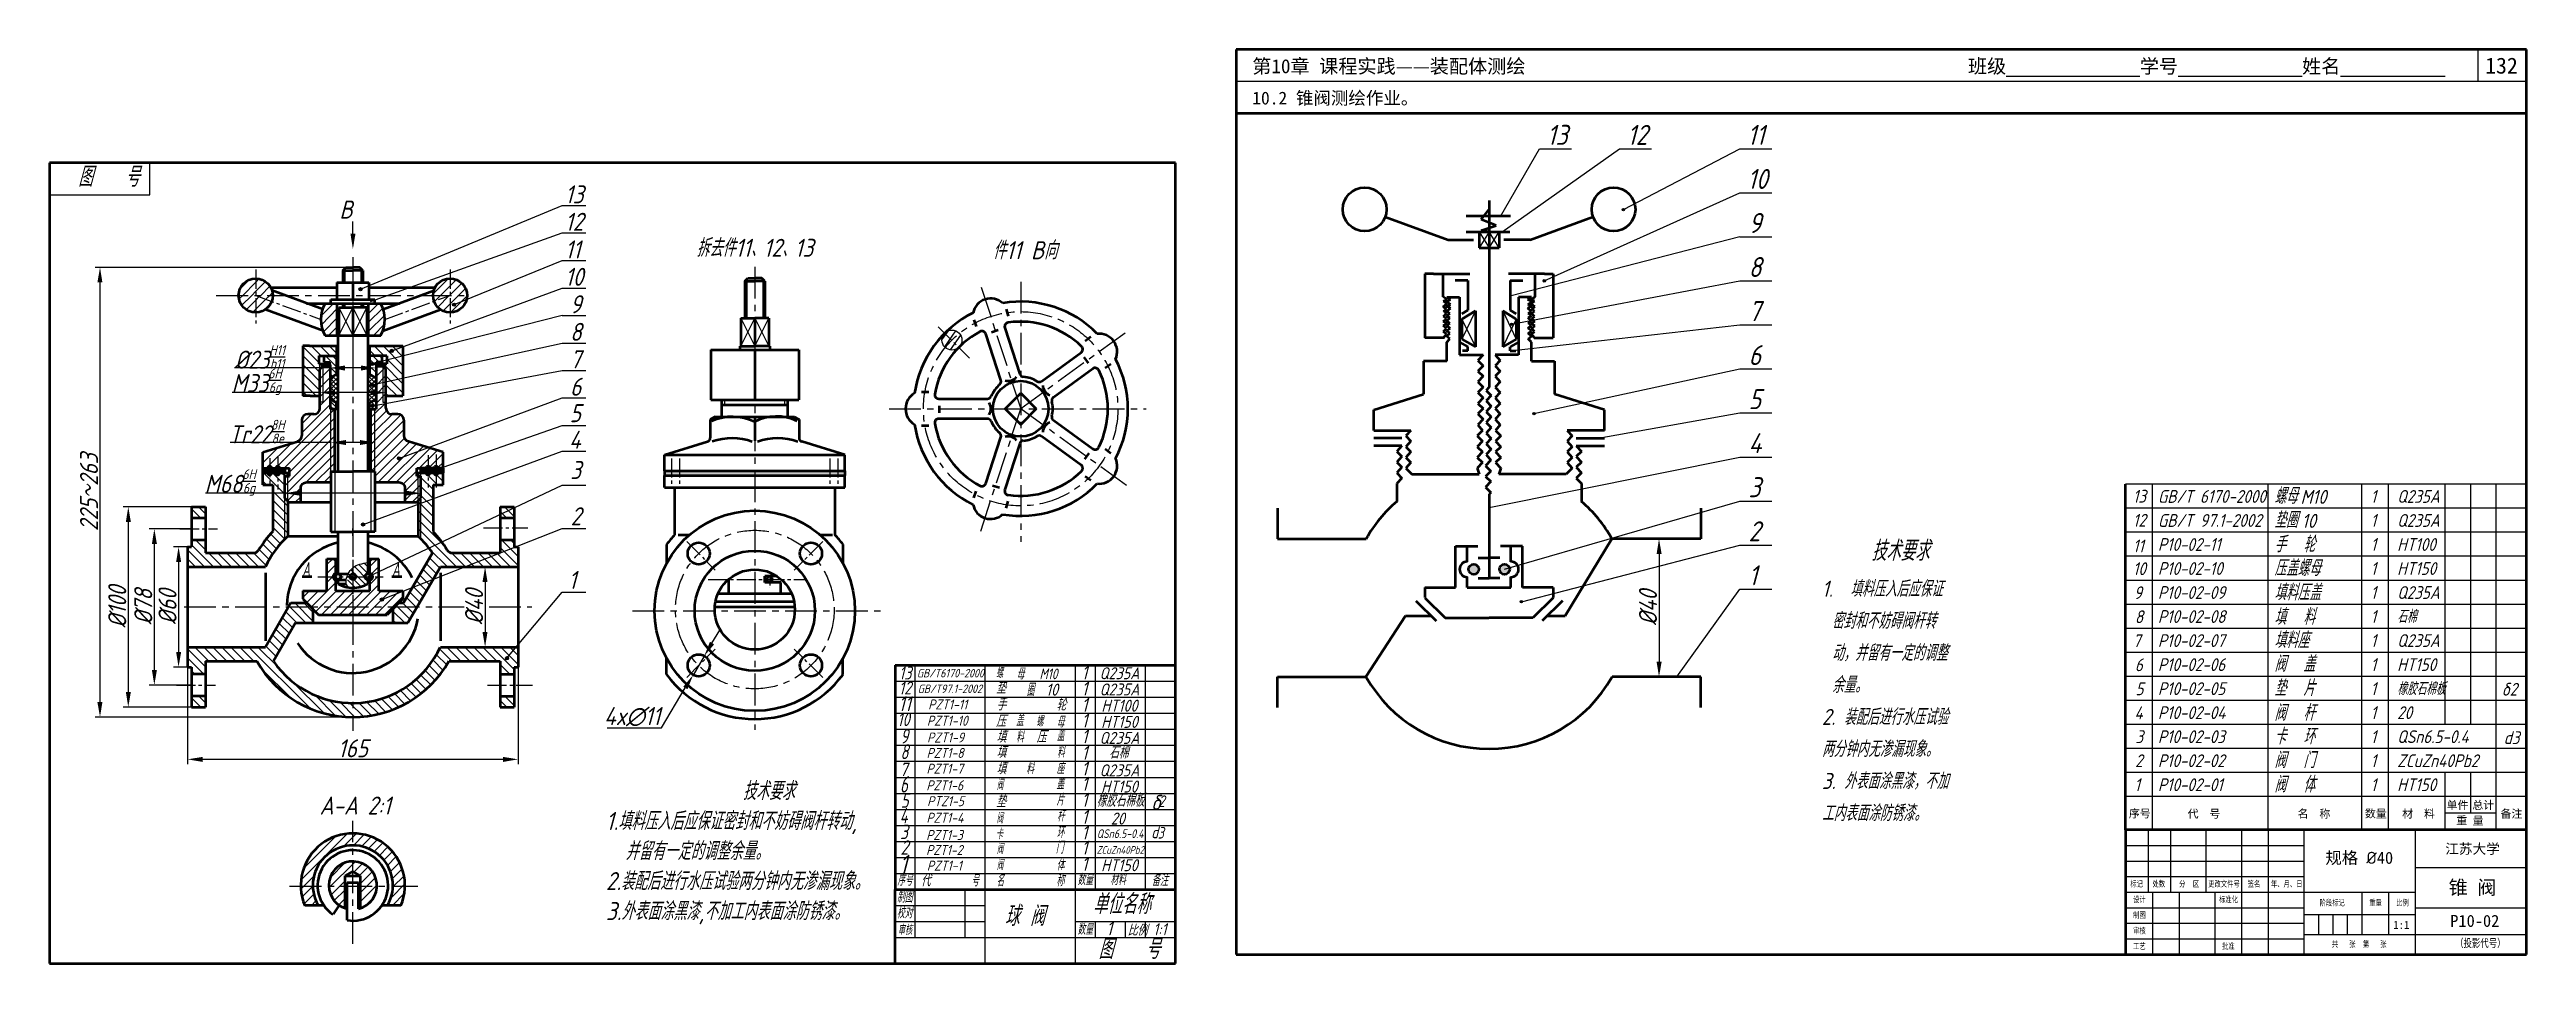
# Model space of a CAD drawing. Header units: millimetres. Extents: x 89 to 1326, y 3361 to 3817.
import ezdxf
from ezdxf.enums import TextEntityAlignment as Align

# ---------------------------------------------------------------- set-up
doc = ezdxf.new("R2010")
doc.units = ezdxf.units.MM
doc.header["$LTSCALE"] = 0.5
for name, pattern in [('CENTER', [50.8, 31.75, -6.35, 6.35, -6.35]), ('CENTER2', [28.575, 19.05, -3.175, 3.175, -3.175]), ('CENTERX2', [101.6, 63.5, -12.7, 12.7, -12.7]), ('DASHDOT', [25.4, 12.7, -6.35, 0, -6.35])]:
    doc.linetypes.add(name, pattern=pattern)
doc.layers.get('Defpoints').update_dxf_attribs({"linetype": 'DASHDOT'})
doc.layers.add('图层1', color=7, linetype='Continuous', lineweight=50)
doc.layers.add('粗实线层', color=7, linetype='Continuous', lineweight=50)
for name, color, linetype in [('图层2', 7, 'CENTER2'), ('图层3', 7, 'CENTER'), ('图层4', 7, 'CENTERX2'), ('细实线层', 7, 'Continuous')]:
    doc.layers.add(name, color=color, linetype=linetype)
doc.styles.get("Standard").update_dxf_attribs({"font": 'gbeitc.shx', "height": 9, "bigfont": 'gbcbig.shx'})
doc.styles.add('宋体', font='', dxfattribs={"height": 3})
doc.styles.get('宋体').set_extended_font_data('SimSun')
doc.dimstyles.new('ISO-25', dxfattribs={"dimtxt": 9, "dimasz": 7.5, "dimexe": 2.5, "dimexo": 0, "dimgap": 1, "dimtad": 1, "dimtoh": 1, "dimdec": 0, "dimdsep": 46, "dimtxsty": 'Standard', "dimcen": 0, "dimclrd": 256, "dimclre": 256, "dimclrt": 256, "dimadec": 0, "dimazin": 0, "dimtfac": 1, "dimtdec": 0, "dimtmove": 0, "dimatfit": 3, "dimfxl": 0, "dimlwd": -1, "dimlwe": -1, "dimarcsym": 0})
pattern_1 = [(135, (0, -8.377), (-1.683798, -1.683798), [])]
pattern_2 = [(45, (0, -8.377), (-2.245064, 2.245064), [])]
pattern_3 = [(45, (20.5123, 76.9887), (-2.245064, 2.245064), [])]
pattern_4 = [(135, (20.5123, 76.9887), (-2.245064, -2.245064), [])]

msp = doc.modelspace()

# ---------------------------------------------------------------- texts
at = {"style": '宋体'}
for s, height, p in [('第10章 课程实践——装配体测绘', 7, (689.6, 3805.4)), ('班级%%U              %%U学号%%U             %%U姓名%%U           ', 7, (1046.8, 3805.4)), ('132', 8, (1304.9, 3805.2)), ('10.2 锥阀测绘作业。', 6.4, (689.6, 3789.8)), ('序号', 4, (1127.1, 3433.6)), ('代  号', 4, (1156.4, 3433.5)), ('名  称', 4, (1211.3, 3433.5)), ('数量', 4, (1244.9, 3433.6)), ('材  料', 4, (1263.5, 3433.5)), ('单件', 4, (1285.7, 3437.8)), ('总计', 4, (1298.5, 3437.8)), ('备注', 4, (1312.6, 3433.5)), ('重 量', 4, (1290.5, 3430.1)), ('江苏大学', 5, (1285, 3415.5)), ('锥 阀', 7, (1286.7, 3395.2)), ('1:1', 4, (1259, 3378)), ('P10-02', 6, (1287.5, 3379))]:
    msp.add_text(s, height=height, dxfattribs=at).set_placement(p)
for s, height, p in [('图   号', 10, (103.5, 3748.7)), ('13', 9, (346.6, 3740.4)), ('12', 9, (346.6, 3726.7)), ('11', 9, (346.6, 3712.9)), ('拆去件11、12、13', 9, (412.1, 3713.7)), ('件11 B向', 9, (560.1, 3712.5)), ('10', 9, (346.6, 3699.2)), ('9', 9, (349.1, 3685.5)), ('8', 9, (349.1, 3671.7)), ('7', 9, (349.1, 3658)), ('6', 9, (349.1, 3644.3)), ('5', 9, (348.9, 3631.1)), ('4', 9, (348.6, 3617.8)), ('螺母', 8, (1199.7, 3590.3)), ('13', 6.4, (1129.1, 3590.9)), ('12', 6.4, (1129.1, 3578.9)), ('GB/T 6170-2000', 6.4, (1141.6, 3590.8)), ('GB/T 97.1-2002', 6.4, (1141.6, 3578.8)), ('垫圈', 8, (1199.7, 3578.3)), ('M10', 7, (1212.8, 3590.3)), ('10', 7, (1213.4, 3578.3)), ('1', 6.4, (1247.8, 3590.8)), ('1', 6.4, (1247.8, 3578.8)), ('Q235A', 6.4, (1261, 3590.8)), ('Q235A', 6.4, (1261, 3578.8)), ('P10-02-11', 6.4, (1141.6, 3566.8)), ('手  轮', 8, (1199.7, 3566.1)), ('1', 6.4, (1247.8, 3566.8)), ('HT100', 6.4, (1261, 3566.8)), ('11', 6.4, (1129.1, 3566.1)), ('10', 6.4, (1129.1, 3554.7)), ('P10-02-10', 6.4, (1141.6, 3554.8)), ('压盖螺母', 8, (1199.7, 3554.3)), ('1', 6.4, (1247.8, 3554.8)), ('HT150', 6.4, (1261, 3554.8)), ('9', 6.4, (1129.6, 3542.7)), ('P10-02-09', 6.4, (1141.6, 3542.8)), ('填料压盖', 8, (1199.7, 3542.1)), ('1', 6.4, (1247.8, 3542.8)), ('Q235A', 6.4, (1261, 3542.8)), ('8', 6.4, (1130.1, 3530.7)), ('P10-02-08', 6.4, (1141.6, 3530.8)), ('填  料', 8, (1199.7, 3529.9)), ('1', 6.4, (1247.8, 3530.8)), ('石棉', 6.4, (1261, 3530.8)), ('7', 6.4, (1129.1, 3518.7)), ('P10-02-07', 6.4, (1141.6, 3518.8)), ('填料座', 8, (1199.7, 3518.3)), ('1', 6.4, (1247.8, 3518.8)), ('Q235A', 6.4, (1261, 3518.8)), ('6', 6.4, (1130.1, 3506.7)), ('P10-02-06', 6.4, (1141.6, 3506.8)), ('阀  盖', 8, (1199.7, 3506.4)), ('1', 6.4, (1247.8, 3506.8)), ('HT150', 6.4, (1261, 3506.8)), ('GB/T6170-2000', 4.25, (522.2, 3503.6)), ('GB/T97.1-2002', 4.25, (522.6, 3495.8)), ('垫', 6, (561.7, 3495.4)), ('10', 6, (586.6, 3494.5)), ('5', 6.4, (1130.4, 3494.7)), ('P10-02-05', 6.4, (1141.6, 3494.8)), ('垫  片', 8, (1199.7, 3494.4)), ('1', 6.4, (1247.8, 3494.8)), ('橡胶石棉板', 6.4, (1261, 3494.8)), ('δ2', 6.4, (1313.2, 3494.5)), ('手', 6, (561.9, 3487.1)), ('轮', 6, (591.8, 3487)), ('4', 6.4, (1129.9, 3482.7)), ('P10-02-04', 6.4, (1141.6, 3482.8)), ('阀  杆', 8, (1199.7, 3482)), ('1', 6.4, (1247.8, 3482.8)), ('20', 6.4, (1261, 3482.8)), ('压', 6, (561.7, 3478.8)), ('填', 6, (561.9, 3471)), ('压', 6, (581.9, 3471)), ('3', 6.4, (1130.4, 3470.8)), ('P10-02-03', 6.4, (1141.6, 3470.8)), ('卡  环', 8, (1199.7, 3470.2)), ('1', 6.4, (1247.8, 3470.8)), ('QSn6.5-0.4', 6.4, (1261, 3470.8)), ('d3', 6.4, (1314.2, 3470.3)), ('填', 6, (561.9, 3463.4)), ('填', 6, (561.9, 3455.2)), ('2', 6.4, (1130.2, 3458.8)), ('P10-02-02', 6.4, (1141.6, 3458.8)), ('阀  门', 8, (1199.7, 3458.3)), ('1', 6.4, (1247.8, 3458.8)), ('ZCuZn40Pb2', 6.4, (1261, 3458.8)), ('1', 6.4, (1129.9, 3446.8)), ('P10-02-01', 6.4, (1141.6, 3446.8)), ('阀  体', 8, (1199.7, 3446.2)), ('1', 6.4, (1247.8, 3446.8)), ('HT150', 6.4, (1261, 3446.8)), ('A-A 2:1', 9, (224.1, 3435.1)), ('垫', 6, (561.7, 3438.7)), ('代', 6, (524.1, 3399.2)), ('单位名称', 10, (610, 3385.4)), ('比例', 5.52, (627.3, 3374.6)), ('图   号', 10, (612.8, 3363))]:
    msp.add_text(s, height=height).set_placement(p)
at = {"color": 0}
for s, p in [('B', (234, 3732.8)), ('3', (349.2, 3602.7)), ('2', (349.4, 3579.6)), ('1', (348.3, 3547.8))]:
    msp.add_text(s, height=9, dxfattribs=at).set_placement(p)
for s, height, p, p2 in [('13', 6.48, (513.3, 3502.6), (519.5, 3502.6)), ('12', 6.48, (513.2, 3495.1), (519.4, 3495.1)), ('螺', 5.25, (561.8, 3503.3), (565.2, 3503.3)), ('母', 5.69, (572, 3502.6), (575.8, 3502.6)), ('圈', 6.27, (577, 3494.3), (580.7, 3494.3)), ('M10', 5.38, (583.4, 3502.7), (592.4, 3502.7)), ('1', 6.98, (604.4, 3502.6), (607.3, 3502.6)), ('1', 6.98, (604.4, 3494.6), (607.3, 3494.6)), ('11', 7.45, (513, 3486.8), (519.2, 3486.8)), ('1', 6.98, (604.4, 3486.4), (607.3, 3486.4)), ('10', 6.77, (512.4, 3479.3), (518.6, 3479.3)), ('盖', 5.55, (571.7, 3479.4), (575.4, 3479.4)), ('料', 5.55, (571.7, 3471.1), (575.5, 3471.1)), ('螺', 5.25, (581.8, 3479.1), (585.3, 3479.1)), ('盖', 5.55, (592, 3471.8), (595.7, 3471.8)), ('母', 5.69, (592, 3478.6), (595.8, 3478.6)), ('1', 6.98, (604.4, 3478.6), (607.3, 3478.6)), ('1', 6.98, (604.4, 3470.7), (607.3, 3470.7)), ('座', 5.64, (591.9, 3455.4), (595.7, 3455.4)), ('料', 5.55, (592.2, 3463.5), (595.9, 3463.5)), ('1', 6.98, (604.4, 3462.5), (607.3, 3462.5)), ('1', 6.98, (604.4, 3454.6), (607.3, 3454.6)), ('阀', 5.32, (562.1, 3447.4), (565.3, 3447.4)), ('料', 5.55, (576.8, 3455.3), (580.6, 3455.3)), ('盖', 5.55, (591.8, 3447.7), (595.6, 3447.7)), ('1', 6.98, (604.4, 3447), (607.3, 3447)), ('片', 5.94, (591.8, 3439.5), (595.6, 3439.5)), ('杆', 5.46, (592.2, 3431.7), (595.9, 3431.7)), ('1', 6.98, (604.4, 3439), (607.3, 3439)), ('1', 6.98, (604.4, 3430.5), (607.3, 3430.5)), ('橡胶石棉板', 6.56, (611.9, 3439), (635.6, 3439)), ('阀', 5.32, (562, 3430.7), (565.2, 3430.7)), ('卡', 5.16, (561.6, 3422.8), (565.1, 3422.8)), ('环', 5.74, (592, 3423.3), (595.7, 3423.3)), ('1', 6.98, (604.4, 3422.7), (607.3, 3422.7)), ('QSn6.5-0.4', 4.33, (612, 3423.4), (635.3, 3423.4)), ('d', 5.88, (639.2, 3423.3), (642.6, 3423.3)), ('阀', 5.32, (562.1, 3415.4), (565.3, 3415.4)), ('阀', 5.32, (562.1, 3407.4), (565.3, 3407.4)), ('门', 6.15, (591.5, 3415.5), (595.3, 3415.5)), ('体', 5.29, (592, 3407.3), (595.8, 3407.3)), ('1', 6.98, (604.4, 3415.1), (607.3, 3415.1)), ('1', 6.98, (604.4, 3407), (607.3, 3407)), ('ZCuZn40Pb2', 3.84, (611.9, 3415.5), (635.5, 3415.5)), ('序号', 5.59, (512.4, 3399.6), (520, 3399.6)), ('号', 5.9, (549.4, 3399.2), (553.1, 3399.2)), ('名', 6.13, (561.9, 3399.2), (565.6, 3399.2)), ('称', 5.98, (591.7, 3399.3), (595.7, 3399.3)), ('数量', 5.52, (602.3, 3399.9), (610, 3399.9)), ('材料', 5.48, (618.8, 3399.9), (626.4, 3399.9)), ('备注', 5.78, (639.4, 3399.4), (647.5, 3399.4)), ('制图', 5.86, (512.2, 3391.1), (520, 3391.1)), ('校对', 5.54, (512.2, 3383.3), (520, 3383.3)), ('审核', 5.09, (512.7, 3375), (519.8, 3375)), ('数量', 5.52, (602.3, 3375.1), (610, 3375.1)), ('1', 6.98, (616.7, 3374.8), (619.7, 3374.8))]:
    msp.add_text(s, height=height).set_placement(p, p2, align=Align.ALIGNED)
for s, height, p in [('Q235A', 6, (623.3, 3505.7)), ('Q235A', 6, (623.3, 3497.6)), ('PZT1-11', 5, (537.6, 3490.1)), ('HT100', 6, (623.3, 3489.5)), ('PZT1-10', 5, (537.4, 3482)), ('PZT1-9', 5, (536.5, 3473.6)), ('Q235A', 6, (623.3, 3473.4)), ('HT150', 6, (623.3, 3481.4)), ('PZT1-8', 5, (536.3, 3465.9)), ('PZT1-6', 5, (536.1, 3449.7)), ('PZT1-7', 5, (536.1, 3458)), ('Q235A', 6, (623.3, 3457.2)), ('HT150', 6, (623.3, 3449.1)), ('PTZ1-5', 5, (536.5, 3441.8)), ('δ', 7.5, (641.5, 3441.2)), ('PZT1-3', 5, (536, 3424.9)), ('PZT1-4', 5, (536.2, 3433.5)), ('20', 6, (622.5, 3433.1)), ('PZT1-2', 5, (535.9, 3417.4)), ('PZT1-1', 5, (535.9, 3409.6)), ('HT150', 6, (623.3, 3409.8))]:
    msp.add_text(s, height=height).set_placement(p, align=Align.MIDDLE)
for s, height, p, p2 in [('9', 7.26, (514, 3470.6), (517.9, 3470.6)), ('8', 7.55, (514, 3462.8), (517.9, 3462.7)), ('6', 8.21, (513.8, 3446.1), (517.7, 3446.1)), ('7', 6.74, (513.5, 3454.3), (517.5, 3454.3)), ('4', 7.86, (513.7, 3430.7), (517.6, 3430.7)), ('5', 7.26, (514.1, 3438.5), (518.1, 3438.5)), ('2', 5.81, (642.8, 3438.9), (645.9, 3438.9)), ('3', 7.26, (513.8, 3422.8), (517.7, 3422.8)), ('3', 5.81, (642.4, 3423.1), (645.5, 3423.1)), ('2', 7.26, (514, 3415), (517.9, 3415)), ('1', 9.44, (513.4, 3405.6), (517.3, 3405.6))]:
    msp.add_text(s, height=height, rotation=359.7276).set_placement(p, p2, align=Align.ALIGNED)
msp.add_text('石棉', height=6).set_placement((622.9, 3463.1), align=Align.CENTER)
at = {"style": '宋体', "width": 0.75}
for s, height, p in [('标记', 3, (1127.8, 3399)), ('处数', 3, (1138.9, 3399)), ('分  区', 3, (1152.2, 3399)), ('更改文件号', 3, (1166.7, 3399)), ('签名', 3, (1186.4, 3399)), ('年、月、日', 3, (1198, 3399)), ('设计', 3, (1129.2, 3391.2)), ('标准化', 3, (1172.1, 3391.2)), ('阶段标记', 3, (1222.3, 3389.6)), ('重量', 3, (1247.1, 3389.6)), ('比例', 3, (1260.5, 3389.6)), ('制图', 3, (1129.2, 3383.4)), ('审核', 3, (1129.2, 3375.6)), ('工艺', 3, (1129.2, 3367.9)), ('批准', 3, (1173.6, 3367.9)), ('共   张  第   张', 3, (1228.4, 3368.9)), ('（投影代号）', 4, (1289.9, 3368.9))]:
    msp.add_text(s, height=height, dxfattribs=at).set_placement(p)
at = {"attachment_point": 1}
for s, insert, char_height, width in [('              技术要求\\P1.填料压入后应保证密封和不妨碍阀杆转动,\\P  并留有一定的调整余量。\\P2.装配后进行水压试验两分钟内无渗漏现象。\\P3.外表面涂黑漆,不加工内表面涂防锈漆。', (367, 3451.4), 9, 131.697), ('球 阀', (566, 3389.5), 10, 33.496)]:
    msp.add_mtext(s, dxfattribs=dict(at, insert=insert, char_height=char_height, width=width))
at = {"layer": '图层2'}
for s, height, p, p2 in [('A', 7.06, (215.5, 3554.2), (219.3, 3554.2)), ('A', 7.06, (260.3, 3554.2), (264.1, 3554.2)), ('1:1', 6.02, (640.1, 3374.8), (646.8, 3374.8))]:
    msp.add_text(s, height=height, dxfattribs=at).set_placement(p, p2, align=Align.ALIGNED)
at = {"layer": '细实线层'}
for s, p in [('13', (836.7, 3769.6)), ('12', (876.7, 3769.6)), ('11', (936.7, 3769.6)), ('10', (936.7, 3747.6)), ('9', (937.3, 3725.6)), ('8', (937.3, 3703.6)), ('7', (937.3, 3681.6)), ('6', (937.3, 3659.6)), ('5', (937.3, 3637.6)), ('4', (937.3, 3615.6)), ('3', (937.3, 3593.6)), ('2', (937.3, 3571.6)), ('1', (937.3, 3549.6))]:
    msp.add_text(s, height=10, dxfattribs=at).set_placement(p)
at = {"layer": '细实线层', "insert": (973.9, 3571.9), "char_height": 10, "attachment_point": 1, "line_spacing_factor": 1.2}
msp.add_mtext_dynamic_manual_height_columns('\\pi24.766;技术要求\\P\\pi-5,l5;{\\H0.8x;1.  填料压入后应保证密封和不妨碍阀杆转动，并留有一定的调整余量。\\P\\pi0,l0;2. 装配后进行水压试验两分钟内无渗漏现象。\\P3. 外表面涂黑漆，不加工内表面涂防锈漆。}', width=63.595, gutter_width=17.5, heights=[0], dxfattribs=at)
at = {"layer": '细实线层', "insert": (1225.2, 3416.5), "char_height": 6, "width": 63.333, "attachment_point": 1, "style": '宋体'}
msp.add_mtext('规格 {\\fISOCPEUR|b0|i0|c0|p34;%%C}40', dxfattribs=at)

# ---------------------------------------------------------------- blocks, each defined once
blk = doc.blocks.new('*D1')
at = {"transparency": 16777216}
for p, q in [((158.2, 3568.8), (151.2, 3568.8)), ((153.7, 3561.3), (153.7, 3516.3)), ((158.2, 3508.8), (151.2, 3508.8))]:
    blk.add_line(p, q, dxfattribs=at)
for points in [[(152.5, 3561.3), (155, 3561.3), (153.7, 3568.8)], [(152.5, 3516.3), (155, 3516.3), (153.7, 3508.8)]]:
    blk.add_solid(points, dxfattribs=at)
at = {"layer": 'Defpoints', "color": 0, "transparency": 16777216}
for p in [(158.2, 3568.8), (153.7, 3508.8), (158.2, 3508.8)]:
    blk.add_point(p, dxfattribs=at)
at = {"transparency": 16777216, "insert": (148.2, 3538.8), "char_height": 9, "attachment_point": 5, "rotation": 90}
blk.add_mtext('%%C60', dxfattribs=at)
blk = doc.blocks.new('*D2')
at = {"transparency": 16777216}
for p, q in [((160.2, 3577.8), (139.1, 3577.8)), ((141.6, 3570.3), (141.6, 3507.3)), ((160.2, 3499.8), (139.1, 3499.8))]:
    blk.add_line(p, q, dxfattribs=at)
for points in [[(140.4, 3570.3), (142.9, 3570.3), (141.6, 3577.8)], [(140.4, 3507.3), (142.9, 3507.3), (141.6, 3499.8)]]:
    blk.add_solid(points, dxfattribs=at)
at = {"layer": 'Defpoints', "color": 0, "transparency": 16777216}
for p in [(160.2, 3577.8), (141.6, 3499.8), (160.2, 3499.8)]:
    blk.add_point(p, dxfattribs=at)
at = {"transparency": 16777216, "insert": (136.1, 3538.8), "char_height": 9, "attachment_point": 5, "rotation": 90}
blk.add_mtext('%%C78', dxfattribs=at)
blk = doc.blocks.new('*D3')
at = {"transparency": 16777216}
for p, q in [((160.2, 3588.8), (126.1, 3588.8)), ((128.6, 3581.3), (128.6, 3496.3)), ((160.2, 3488.8), (126.1, 3488.8))]:
    blk.add_line(p, q, dxfattribs=at)
for points in [[(127.4, 3581.3), (129.9, 3581.3), (128.6, 3588.8)], [(127.4, 3496.3), (129.9, 3496.3), (128.6, 3488.8)]]:
    blk.add_solid(points, dxfattribs=at)
at = {"layer": 'Defpoints', "color": 0, "transparency": 16777216}
for p in [(160.2, 3588.8), (128.6, 3488.8), (160.2, 3488.8)]:
    blk.add_point(p, dxfattribs=at)
at = {"transparency": 16777216, "insert": (123.1, 3538.8), "char_height": 9, "attachment_point": 5, "rotation": 90}
blk.add_mtext('%%C100', dxfattribs=at)
blk = doc.blocks.new('*D4')
at = {"transparency": 16777216}
for p, q in [((240.7, 3708.4), (112, 3708.4)), ((114.5, 3491.3), (114.5, 3700.9)), ((240.7, 3483.8), (112, 3483.8))]:
    blk.add_line(p, q, dxfattribs=at)
for points in [[(113.2, 3700.9), (115.7, 3700.9), (114.5, 3708.4)], [(113.2, 3491.3), (115.7, 3491.3), (114.5, 3483.8)]]:
    blk.add_solid(points, dxfattribs=at)
at = {"layer": 'Defpoints', "color": 0, "transparency": 16777216}
for p in [(114.5, 3708.4), (240.7, 3708.4), (240.7, 3483.8)]:
    blk.add_point(p, dxfattribs=at)
at = {"transparency": 16777216, "insert": (109, 3596.1), "char_height": 9, "attachment_point": 5, "rotation": 90}
blk.add_mtext('225～263', dxfattribs=at)
blk = doc.blocks.new('*D5')
at = {"transparency": 16777216}
for p, q in [((158.2, 3508.8), (158.2, 3460.2)), ((323.2, 3508.8), (323.2, 3460.2)), ((165.7, 3462.7), (315.7, 3462.7))]:
    blk.add_line(p, q, dxfattribs=at)
for points in [[(165.7, 3463.9), (165.7, 3461.4), (158.2, 3462.7)], [(315.7, 3463.9), (315.7, 3461.4), (323.2, 3462.7)]]:
    blk.add_solid(points, dxfattribs=at)
at = {"layer": 'Defpoints', "color": 0, "transparency": 16777216}
for p in [(158.2, 3508.8), (323.2, 3508.8), (323.2, 3462.7)]:
    blk.add_point(p, dxfattribs=at)
at = {"transparency": 16777216, "insert": (240.7, 3468.2), "char_height": 9, "attachment_point": 5}
blk.add_mtext('165', dxfattribs=at)
blk = doc.blocks.new('*D6')
at = {"transparency": 16777216}
for p, q in [((309.8, 3558.8), (304.2, 3558.8)), ((306.7, 3551.3), (306.7, 3526.3)), ((309.8, 3518.8), (304.2, 3518.8))]:
    blk.add_line(p, q, dxfattribs=at)
for points in [[(305.4, 3551.3), (307.9, 3551.3), (306.7, 3558.8)], [(305.4, 3526.3), (307.9, 3526.3), (306.7, 3518.8)]]:
    blk.add_solid(points, dxfattribs=at)
at = {"layer": 'Defpoints', "color": 0, "transparency": 16777216}
for p in [(309.8, 3558.8), (306.7, 3518.8), (309.8, 3518.8)]:
    blk.add_point(p, dxfattribs=at)
at = {"transparency": 16777216, "insert": (301.2, 3538.8), "char_height": 9, "attachment_point": 5, "rotation": 90}
blk.add_mtext('%%C40', dxfattribs=at)
blk = doc.blocks.new('*D7')
at = {"transparency": 16777216}
for p, q in [((419.9, 3520.7), (423.8, 3527.2)), ((416.1, 3514.3), (410.5, 3504.8)), ((394.8, 3478.5), (406.6, 3498.4)), ((367.7, 3478.5), (394.8, 3478.5))]:
    blk.add_line(p, q, dxfattribs=at)
for points in [[(418.9, 3521.4), (421, 3520.1), (416.1, 3514.3)], [(405.6, 3499), (407.7, 3497.7), (410.5, 3504.8)]]:
    blk.add_solid(points, dxfattribs=at)
at = {"layer": 'Defpoints', "color": 0, "transparency": 16777216}
for p in [(416.1, 3514.3), (410.5, 3504.8)]:
    blk.add_point(p, dxfattribs=at)
at = {"transparency": 16777216, "insert": (380.1, 3484), "char_height": 9, "attachment_point": 5}
blk.add_mtext('4x∅11', dxfattribs=at)
blk = doc.blocks.new('*D8')
at = {"transparency": 16777216}
for p, q in [((229.2, 3661.1), (229.2, 3655.7)), ((252.3, 3661.1), (252.3, 3655.7)), ((229.2, 3658.2), (181.7, 3658.2)), ((244.8, 3658.2), (236.7, 3658.2))]:
    blk.add_line(p, q, dxfattribs=at)
for points in [[(236.7, 3659.4), (236.7, 3656.9), (229.2, 3658.2)], [(244.8, 3659.4), (244.8, 3656.9), (252.3, 3658.2)]]:
    blk.add_solid(points, dxfattribs=at)
at = {"layer": 'Defpoints', "color": 0, "transparency": 16777216}
for p in [(229.2, 3661.1), (252.3, 3661.1), (229.2, 3658.2)]:
    blk.add_point(p, dxfattribs=at)
at = {"transparency": 16777216, "insert": (194.3, 3663.7), "char_height": 9, "attachment_point": 5}
blk.add_mtext('%%C23{\\H0.54444x;\\SH11/h11;}', dxfattribs=at)
blk = doc.blocks.new('*D9')
at = {"transparency": 16777216}
for p, q in [((224.2, 3644.2), (224.2, 3648.4)), ((257.2, 3644.2), (257.2, 3648.4)), ((224.2, 3645.9), (180.4, 3645.9)), ((249.7, 3645.9), (231.7, 3645.9))]:
    blk.add_line(p, q, dxfattribs=at)
for points in [[(231.7, 3647.1), (231.7, 3644.6), (224.2, 3645.9)], [(249.7, 3647.1), (249.7, 3644.6), (257.2, 3645.9)]]:
    blk.add_solid(points, dxfattribs=at)
at = {"layer": 'Defpoints', "color": 0, "transparency": 16777216}
for p in [(224.2, 3644.2), (257.2, 3645.9), (257.2, 3644.2)]:
    blk.add_point(p, dxfattribs=at)
at = {"transparency": 16777216, "insert": (192.7, 3652), "char_height": 9, "attachment_point": 5}
blk.add_mtext('M33{\\H0.54444x;\\S6H/6g;}', dxfattribs=at)
blk = doc.blocks.new('*D10')
at = {"transparency": 16777216}
for p, q in [((229.7, 3606.4), (229.7, 3623.4)), ((251.7, 3606.4), (251.7, 3623.4)), ((229.7, 3620.9), (179.4, 3620.9)), ((244.2, 3620.9), (237.2, 3620.9))]:
    blk.add_line(p, q, dxfattribs=at)
for points in [[(237.2, 3622.2), (237.2, 3619.7), (229.7, 3620.9)], [(244.2, 3622.2), (244.2, 3619.7), (251.7, 3620.9)]]:
    blk.add_solid(points, dxfattribs=at)
at = {"layer": 'Defpoints', "color": 0, "transparency": 16777216}
for p in [(251.7, 3620.9), (229.7, 3606.4), (251.7, 3606.4)]:
    blk.add_point(p, dxfattribs=at)
at = {"transparency": 16777216, "insert": (192.7, 3626.4), "char_height": 9, "attachment_point": 5}
blk.add_mtext('Tr22{\\H0.54444x;\\S8H/8e;}', dxfattribs=at)
blk = doc.blocks.new('*D11')
at = {"transparency": 16777216}
for p, q in [((206.7, 3593.1), (206.7, 3598.1)), ((274.7, 3593.1), (274.7, 3598.1)), ((206.7, 3595.6), (167.2, 3595.6)), ((267.2, 3595.6), (214.2, 3595.6))]:
    blk.add_line(p, q, dxfattribs=at)
for points in [[(214.2, 3596.9), (214.2, 3594.4), (206.7, 3595.6)], [(267.2, 3596.9), (267.2, 3594.4), (274.7, 3595.6)]]:
    blk.add_solid(points, dxfattribs=at)
at = {"layer": 'Defpoints', "color": 0, "transparency": 16777216}
for p in [(206.7, 3593.1), (274.7, 3595.6), (274.7, 3593.1)]:
    blk.add_point(p, dxfattribs=at)
at = {"transparency": 16777216, "insert": (179.5, 3601.7), "char_height": 9, "attachment_point": 5}
blk.add_mtext('M68{\\H0.54444x;\\S6H/6g;}', dxfattribs=at)
blk = doc.blocks.new('*D15')
at = {"layer": 'Defpoints', "color": 0, "transparency": 16777216}
for p in [(913.4, 3572.8), (892.6, 3503.9), (913.4, 3503.9)]:
    blk.add_point(p, dxfattribs=at)
at = {"layer": '细实线层', "transparency": 16777216}
for p, q in [((913.4, 3572.8), (890.1, 3572.8)), ((892.6, 3565.3), (892.6, 3511.4)), ((913.4, 3503.9), (890.1, 3503.9))]:
    blk.add_line(p, q, dxfattribs=at)
for points in [[(891.4, 3565.3), (893.9, 3565.3), (892.6, 3572.8)], [(891.4, 3511.4), (893.9, 3511.4), (892.6, 3503.9)]]:
    blk.add_solid(points, dxfattribs=at)
at = {"layer": '细实线层', "transparency": 16777216, "insert": (887.1, 3538.4), "char_height": 9, "attachment_point": 5, "rotation": 90}
blk.add_mtext('%%C40', dxfattribs=at)

# ---------------------------------------------------------------- dimensions: what is measured, and where the dimension line sits
for base, p1, p2, text, picture, middle in [((114.5, 3708.4), (240.7, 3483.8), (240.7, 3708.4), '<>～263', '*D4', (109, 3596.1)), ((128.6, 3488.8), (160.2, 3588.8), (160.2, 3488.8), '%%C<>', '*D3', (123.1, 3538.8)), ((141.6, 3499.8), (160.2, 3577.8), (160.2, 3499.8), '%%C<>', '*D2', (136.1, 3538.8)), ((153.7, 3508.8), (158.2, 3568.8), (158.2, 3508.8), '%%C<>', '*D1', (148.2, 3538.8)), ((306.7, 3518.8), (309.8, 3558.8), (309.8, 3518.8), '%%C<>', '*D6', (301.2, 3538.8))]:
    dim = msp.add_linear_dim(base=base, p1=p1, p2=p2, angle=90, text=text, dimstyle='ISO-25')
    dim.commit()
    dim.dimension.update_dxf_attribs({"geometry": picture, "text_midpoint": middle})
at = {"color": 0}
for base, p1, p2, text, picture, middle in [((229.2, 3658.2), (252.3, 3661.1), (229.2, 3661.1), '%%C<>{\\H0.54444x;\\SH11/h11;}', '*D8', (194.3, 3658.2)), ((257.2, 3645.9), (224.2, 3644.2), (257.2, 3644.2), 'M<>{\\H0.54444x;\\S6H/6g;}', '*D9', (192.7, 3645.9)), ((251.7, 3620.9), (229.7, 3606.4), (251.7, 3606.4), 'Tr<>{\\H0.54444x;\\S8H/8e;}', '*D10', (192.7, 3620.9)), ((274.7, 3595.6), (206.7, 3593.1), (274.7, 3593.1), 'M<>{\\H0.54444x;\\S6H/6g;}', '*D11', (179.5, 3595.6))]:
    dim = msp.add_linear_dim(base=base, p1=p1, p2=p2, text=text, dimstyle='ISO-25', dxfattribs=at)
    dim.commit()
    dim.dimension.update_dxf_attribs({"geometry": picture, "text_midpoint": middle, "dimtype": 160})
dim = msp.add_diameter_dim_2p(p1=(416.1, 3514.3), p2=(410.5, 3504.8), text='4x<>', dimstyle='ISO-25')
dim.commit()
dim.dimension.update_dxf_attribs({"geometry": '*D7', "text_midpoint": (380.1, 3478.5), "dimtype": 163})
dim = msp.add_linear_dim(base=(323.2, 3462.7), p1=(158.2, 3508.8), p2=(323.2, 3508.8), dimstyle='ISO-25')
dim.commit()
dim.dimension.update_dxf_attribs({"geometry": '*D5', "text_midpoint": (240.7, 3468.2)})
at = {"layer": '细实线层'}
dim = msp.add_linear_dim(base=(892.6, 3503.9), p1=(913.4, 3572.8), p2=(913.4, 3503.9), angle=90, text='%%C40', dimstyle='ISO-25', dxfattribs=at)
dim.commit()
dim.dimension.update_dxf_attribs({"geometry": '*D15', "text_midpoint": (887.1, 3538.4)})

# ---------------------------------------------------------------- hatches: boundary and pattern name
h = msp.add_hatch(color=0)
edge = h.paths.add_edge_path()
edge.add_arc((244.5, 3697.5), 0.8, 0, 360)
h = msp.add_hatch(color=0)
edge = h.paths.add_edge_path()
edge.add_arc((291.2, 3689.8), 0.8, 0, 360)
h = msp.add_hatch()
h.set_pattern_fill('ANSI31', color=256, angle=10, style=0)
h.set_pattern_definition([(55, (0.8387, 9.2147), (-2.6008077, 1.8211052), [])])
h.paths.add_polyline_path([(536, 3675.5, 0.188035), (534.7, 3672.1, 0.21235), (536.4, 3668.4, -0.024709), (539.6, 3672)])
h.paths.add_polyline_path([(536, 3675.5), (539.6, 3672, -0.026872), (543.4, 3675.5, 0.441875)])
h.paths.add_polyline_path([(539.6, 3672), (543.1, 3668.4, 0.209835), (544.7, 3672.1, 0.185544), (543.4, 3675.5, 0.026872)])
h.paths.add_polyline_path([(539.6, 3672, 0.024709), (536.4, 3668.4, 0.387083), (543.1, 3668.4)])
h = msp.add_hatch()
h.set_pattern_fill('ANSI31', color=256, angle=90, style=0)
h.set_pattern_definition([(135, (0, -8.377), (-2.245064, -2.245064), [])])
h.paths.add_polyline_path([(223.7, 3664.2), (232.5, 3664.2), (232.5, 3669.2), (219.1, 3669.2), (215.7, 3669.2), (215.7, 3644.2), (219.4, 3644.2), (224.2, 3644.2), (224.2, 3660.2), (223.7, 3660.2)])
h.paths.add_polyline_path([(265.7, 3669.2), (262.3, 3669.2), (249, 3669.2), (249, 3664.2), (257.7, 3664.2), (257.7, 3660.2), (257.2, 3660.2), (257.2, 3644.2), (262.3, 3644.2), (265.7, 3644.2)])
h.paths.add_polyline_path([(225.7, 3660.2), (224.2, 3660.2), (224.2, 3657.6), (225.7, 3659.1)], flags=16)
h.paths.add_polyline_path([(257.2, 3660.2), (255.7, 3660.2), (255.7, 3659.1), (257.2, 3657.6)], flags=17)
h = msp.add_hatch()
h.set_pattern_fill('ANSI31', color=256, scale=0.75, angle=90, style=0)
h.set_pattern_definition(pattern_1)
h.paths.add_polyline_path([(229.3, 3659.6), (229.3, 3653.1), (232.5, 3655), (232.5, 3664.2), (226.2, 3664.2), (226.2, 3661.1), (229.2, 3661.1)])
h.paths.add_polyline_path([(255.2, 3661.2), (255.2, 3664.2), (249, 3664.2), (249, 3655), (252.3, 3653.1), (252.3, 3659.6), (252.3, 3661.2)])
h = msp.add_hatch(color=0)
edge = h.paths.add_edge_path()
edge.add_arc((250.4, 3660.2), 0.8, 0, 360)
h = msp.add_hatch(color=0)
edge = h.paths.add_edge_path()
edge.add_arc((260.1, 3666.7), 0.8, 0, 360)
h = msp.add_hatch()
h.set_pattern_fill('ANSI31', color=256, style=0)
h.set_pattern_definition(pattern_3)
h.paths.add_polyline_path([(257.2, 3649), (255.7, 3648.4), (255.7, 3641.1), (257.2, 3641.1)])
h.paths.add_polyline_path([(255.7, 3648.4), (252.3, 3647.2), (252.3, 3638.9), (257.2, 3640.5), (257.2, 3641.1), (255.7, 3641.1)])
h.paths.add_polyline_path([(255.7, 3657.3), (252.3, 3655.9), (252.3, 3653.8), (252.3, 3647.2), (255.7, 3648.4)])
h.paths.add_polyline_path([(257.2, 3657.6), (257.1, 3657.8), (255.7, 3657.3), (255.7, 3648.4), (257.2, 3649)])
h.paths.add_polyline_path([(257.1, 3657.8), (255.7, 3659.1), (255.7, 3657.3)])
h.paths.add_polyline_path([(255.7, 3659.1), (252.3, 3659.1), (252.3, 3655.9), (255.7, 3657.3)])
h.paths.add_polyline_path([(226.2, 3659.1), (225.7, 3659.1), (225.7, 3641.1), (224.2, 3641.1), (224.2, 3638.1, -0.414214), (221.2, 3635.1), (218.2, 3635.1, 0.414214), (215.2, 3632.1), (215.2, 3624.4, -0.329254), (213.1, 3621.5), (195.7, 3616.1), (195.7, 3608.1), (198.2, 3608.1, -1), (200.2, 3608.1), (202.2, 3608.1, -0.922993), (204.2, 3608.1), (209, 3608.1), (209, 3604.1), (208.2, 3604.1), (208.2, 3591.7), (208.7, 3591.1), (214.7, 3591.1), (214.7, 3598.1, -0.414214), (217.7, 3601.1), (229.7, 3601.1), (229.7, 3606.4), (229.7, 3612.2), (229.7, 3637.6), (229.3, 3637.6), (229.3, 3659.1)])
h.paths.add_polyline_path([(225.7, 3659.1), (224.2, 3657.6), (224.2, 3645.3), (224.2, 3644.2), (224.2, 3641.1), (225.7, 3641.1)], flags=16)
h.paths.add_polyline_path([(274.7, 3604.1), (273.3, 3604.1), (273.3, 3592), (273.8, 3592.2), (274.7, 3593.1)])
h.paths.add_polyline_path([(208.2, 3604.1), (206.7, 3604.1), (206.7, 3593.1), (208.2, 3591.7)], flags=17)
h = msp.add_hatch()
h.set_pattern_fill('ANSI37', color=256, scale=0.5, angle=90, style=0)
h.set_pattern_definition([(135, (568.9137, -141.7227), (-1.122532, -1.122532), []), (225, (568.9137, -141.7227), (1.122532, -1.122532), [])])
h.paths.add_polyline_path([(229.3, 3642.6), (232.5, 3640.7), (233.2, 3640.7), (233.2, 3655), (232.5, 3655), (229.3, 3653.1)])
h.paths.add_polyline_path([(252.3, 3653.1), (249, 3655), (248.2, 3655), (248.2, 3640.7), (249, 3640.7), (252.3, 3642.6)])
h = msp.add_hatch(color=0)
edge = h.paths.add_edge_path()
edge.add_arc((250.2, 3649.8), 0.8, 0, 360)
h = msp.add_hatch()
h.set_pattern_fill('ANSI31', color=256, scale=0.5, angle=90, style=0)
h.set_pattern_definition([(135, (317.8038, -142.3316), (-1.122532, -1.122532), [])])
h.paths.add_polyline_path([(232.5, 3637.6), (232.5, 3640.7), (229.3, 3642.6), (229.3, 3637.6)])
h.paths.add_polyline_path([(252.3, 3642.6), (249, 3640.7), (249, 3637.6), (252.3, 3637.6)])
h = msp.add_hatch()
h.set_pattern_fill('ANSI31', color=256, style=0)
h.set_pattern_definition(pattern_3)
h.paths.add_polyline_path([(229.7, 3606.4), (231.7, 3606.4), (231.7, 3637.6), (229.7, 3637.6)])
h = msp.add_hatch()
h.set_pattern_fill('ANSI31', color=256, style=0)
h.set_pattern_definition(pattern_3)
h.paths.add_polyline_path([(249.7, 3606.4), (251.7, 3606.4), (251.7, 3612.2), (251.7, 3637.6), (249.7, 3637.6)])
h = msp.add_hatch(color=0)
edge = h.paths.add_edge_path()
edge.add_arc((250.6, 3639.3), 0.8, 0, 360)
h = msp.add_hatch()
h.set_pattern_fill('ANSI31', color=256, style=0)
h.set_pattern_definition(pattern_3)
h.paths.add_polyline_path([(268.4, 3621.5, -0.329254), (266.2, 3624.4), (266.2, 3632.1, 0.414214), (263.2, 3635.1), (260.2, 3635.1, -0.414214), (257.2, 3638.1), (257.2, 3640.5), (252.3, 3638.9), (252.3, 3637.6), (251.7, 3637.6), (251.7, 3602.3), (251.7, 3601.8), (251.7, 3601.1), (263.7, 3601.1, -0.414214), (266.7, 3598.1), (266.7, 3591.1), (271.4, 3591.1), (273.3, 3592), (273.3, 3604.1), (272.6, 3604.1), (272.6, 3608.1), (277.2, 3608.1, -0.922993), (279.2, 3608.1), (281.2, 3608.1, -1), (283.2, 3608.1), (283.9, 3608.1), (285.7, 3609), (285.7, 3616.1)])
h = msp.add_hatch(color=0)
edge = h.paths.add_edge_path()
edge.add_arc((263.7, 3613), 0.8, 0, 360)
h = msp.add_hatch()
h.set_pattern_fill('ANSI31', color=256, angle=90, style=0)
h.set_pattern_definition(pattern_4)
h.paths.add_polyline_path([(167.2, 3583.3), (167.2, 3588.8), (160.2, 3588.8), (160.2, 3583.3)], flags=17)
h.paths.add_polyline_path([(206.7, 3605.8), (204.2, 3605.8, -1), (202.2, 3605.8), (200.2, 3605.8, -0.428309), (199.2, 3604.8), (199.2, 3599.8), (200.7, 3599.8), (200.7, 3576.6, 0.053258), (193.7, 3567.3, -0.26259), (191.1, 3565.8), (167.2, 3565.8), (167.2, 3572.3), (160.2, 3572.3), (160.2, 3568.8), (158.2, 3568.8), (158.2, 3558.8), (197.1, 3558.8, -0.088703), (206.7, 3572.7)])
h.paths.add_polyline_path([(206.7, 3572.7, -0.010277), (208.2, 3574.1), (208.2, 3591.7), (206.7, 3593.1)])
h.paths.add_polyline_path([(199.2, 3604.8, -0.400257), (198.2, 3605.8), (195.7, 3605.8), (195.7, 3599.8), (199.2, 3599.8)], flags=17)
h = msp.add_hatch()
h.set_pattern_fill('ANSI31', color=256, angle=90, style=0)
h.set_pattern_definition(pattern_4)
h.paths.add_polyline_path([(268.2, 3544.9), (279, 3549.5), (284.4, 3558.8), (300.7, 3558.8), (323.2, 3568.6), (323.2, 3568.8), (321.2, 3568.8), (321.2, 3572.3), (314.2, 3572.3), (314.2, 3565.8), (290.4, 3565.8, -0.26259), (287.8, 3567.3, 0.010076), (286.6, 3569.2), (280.4, 3565.9)])
h.paths.add_polyline_path([(279, 3549.5), (268.2, 3544.9), (265.9, 3540.8), (263.7, 3540.8), (261.8, 3538.9), (272.9, 3538.9)])
h.paths.add_polyline_path([(268.2, 3530.8), (272.9, 3538.9), (261.8, 3538.9), (260.7, 3537.8), (260.7, 3530.8)])
h.paths.add_polyline_path([(280.4, 3565.9), (286.6, 3569.2, 0.043159), (280.7, 3576.6), (280.7, 3595.2), (274.7, 3592.6), (274.7, 3590.9), (274.7, 3572.7, -0.04623)])
h.paths.add_polyline_path([(274.7, 3592.6), (273.8, 3592.2), (273.3, 3591.7), (273.3, 3574.1, -0.010277), (274.7, 3572.7)])
h.paths.add_polyline_path([(274.7, 3592.6), (280.7, 3595.2), (280.7, 3599.8), (282.2, 3599.8), (282.2, 3604.8, -0.414214), (281.2, 3605.8), (279.2, 3605.8, -1), (277.2, 3605.8), (274.7, 3605.8)])
h.paths.add_polyline_path([(323.2, 3558.8), (323.2, 3568.6), (300.7, 3558.8)], flags=17)
h.paths.add_polyline_path([(314.2, 3588.8), (314.2, 3583.6), (321.2, 3587.3), (321.2, 3588.8)])
h.paths.add_polyline_path([(314.2, 3583.6), (314.2, 3583.3), (321.2, 3583.3), (321.2, 3587.3)])
h = msp.add_hatch()
h.set_pattern_fill('ANSI31', color=256, angle=90, style=0)
h.set_pattern_definition(pattern_4)
h.paths.add_polyline_path([(285.7, 3605.8), (283.2, 3605.8, -0.414214), (282.2, 3604.8), (282.2, 3599.8), (285.7, 3599.8)])
h = msp.add_hatch(color=0)
edge = h.paths.add_edge_path()
edge.add_arc((245.8, 3580), 0.8, 0, 360)
h = msp.add_hatch()
h.set_pattern_fill('ANSI31', color=256, style=0)
h.set_pattern_definition(pattern_2)
h.paths.add_polyline_path([(232.2, 3561.9), (231.2, 3562.9), (227.7, 3562.9), (227.7, 3553.9), (230.7, 3553.9, -0.414214), (232.2, 3555.4)])
h.paths.add_polyline_path([(227.7, 3546.9), (215.7, 3546.9), (215.7, 3542.9), (215.7, 3542.8), (219.7, 3538.9), (240.7, 3538.9), (240.7, 3546.9), (232.2, 3546.9), (232.2, 3552.4, -0.414214), (230.7, 3553.9), (227.7, 3553.9)])
h.paths.add_polyline_path([(249.2, 3555.4, -0.414214), (250.7, 3553.9), (253.7, 3553.9), (253.7, 3562.9), (250.2, 3562.9), (249.2, 3561.9)])
h.paths.add_polyline_path([(253.7, 3552), (253.7, 3553.9), (250.7, 3553.9, -0.414214), (249.2, 3552.4), (249.2, 3549.6)])
h = msp.add_hatch()
h.set_pattern_fill('ANSI31', color=256, scale=0.75, angle=90, style=0)
h.set_pattern_definition(pattern_1)
edge = h.paths.add_edge_path()
edge.add_spline(control_points=[(248.2, 3561), (245.5, 3560.6), (242.8, 3560.1), (240.7, 3558.4)], knot_values=[10.945624, 10.945624, 10.945624, 10.945624, 18.881737, 18.881737, 18.881737, 18.881737], degree=3, periodic=0)
edge.add_line((240.7, 3558.4), (240.7, 3555.4))
edge.add_arc((240.7, 3553.9), 1.5, 0, 90, ccw=False)
edge.add_line((242.2, 3553.9), (246.7, 3553.9))
edge.add_arc((248.2, 3553.9), 1.5, 90, 180, ccw=False)
edge.add_line((248.2, 3555.4), (248.2, 3561))
h.paths.add_polyline_path([(242.2, 3553.9, -0.414214), (240.7, 3552.4), (240.7, 3548.4, 0.131044), (248.2, 3550.4), (248.2, 3552.4), (248.2, 3553.9)])
edge = h.paths.add_edge_path()
edge.add_arc((240.7, 3553.9), 1.5, 180, 270, ccw=False)
edge.add_line((239.2, 3553.9), (237.8, 3553.9))
edge.add_spline(control_points=[(240.7, 3558.4), (239.8, 3557.7), (238.3, 3555.7), (237.4, 3552.9), (237.2, 3550.4), (237.9, 3549.2), (238.3, 3548.7)], knot_values=[0, 0, 0, 0, 3.823185, 6.964489, 8.964489, 10.945624, 10.945624, 10.945624, 10.945624], degree=3, periodic=0)
edge.add_arc((240.7, 3563.5), 15.1, 260.5479, 270)
edge.add_line((240.7, 3548.4), (240.7, 3552.4))
edge = h.paths.add_edge_path()
edge.add_spline(control_points=[(240.7, 3558.4), (239.8, 3557.7), (238.3, 3555.7), (237.4, 3552.9), (237.2, 3550.4), (237.9, 3549.2), (238.3, 3548.7)], knot_values=[0, 0, 0, 0, 3.823185, 6.964489, 8.964489, 10.945624, 10.945624, 10.945624, 10.945624], degree=3, periodic=0)
edge.add_line((237.8, 3553.9), (239.2, 3553.9))
edge.add_arc((240.7, 3553.9), 1.5, 90, 180, ccw=False)
edge.add_line((240.7, 3555.4), (240.7, 3558.4))
h = msp.add_hatch()
h.set_pattern_fill('ANSI31', color=256, style=0)
h.set_pattern_definition(pattern_2)
h.paths.add_polyline_path([(254.4, 3538.9), (265.7, 3543.8), (265.7, 3546.9), (253.7, 3546.9), (253.7, 3552), (249.2, 3549.6), (249.2, 3546.9), (240.7, 3546.9), (240.7, 3538.9)])
h.paths.add_polyline_path([(261.8, 3538.9), (265.7, 3542.8), (265.7, 3542.9), (265.7, 3543.8), (254.4, 3538.9)], flags=17)
h.paths.add_polyline_path([(257.8, 3534.9), (261.8, 3538.9), (240.7, 3538.9), (240.7, 3534.9)])
h.paths.add_polyline_path([(240.7, 3534.9), (240.7, 3538.9), (219.7, 3538.9), (223.6, 3534.9)])
h = msp.add_hatch()
h.set_pattern_fill('ANSI31', color=256, angle=90, style=0)
h.set_pattern_definition(pattern_4)
h.paths.add_polyline_path([(323.2, 3518.8), (302.6, 3518.8), (291.7, 3511.8), (314.2, 3511.8), (314.2, 3505.3), (321.2, 3505.3), (321.2, 3508.8), (323.2, 3508.8)])
h.paths.add_polyline_path([(321.2, 3494.3), (314.2, 3494.3), (314.2, 3488.8), (321.2, 3488.8)])
h.paths.add_polyline_path([(302.6, 3518.8), (284.4, 3518.8, -0.293253), (240.7, 3490.8), (240.7, 3483.8, 0.270755), (288.7, 3511.8), (291.7, 3511.8)])
h.paths.add_polyline_path([(240.7, 3490.8, -0.247774), (201.1, 3511.8), (212.1, 3530.8), (220.7, 3530.8), (220.7, 3537.8), (219.7, 3538.9), (208.7, 3538.9), (197.1, 3518.8), (158.2, 3518.8), (158.2, 3508.8), (160.2, 3508.8), (160.2, 3505.3), (167.2, 3505.3), (167.2, 3511.8), (192.8, 3511.8, 0.270755), (240.7, 3483.8)])
h.paths.add_polyline_path([(217.7, 3540.8), (209.8, 3540.8), (208.7, 3538.9), (219.7, 3538.9)])
h.paths.add_polyline_path([(167.2, 3494.3), (160.2, 3494.3), (160.2, 3488.8), (167.2, 3488.8)], flags=17)
h = msp.add_hatch(color=0)
edge = h.paths.add_edge_path()
edge.add_arc((255.2, 3542.5), 0.8, 0, 360)
h = msp.add_hatch(color=0)
edge = h.paths.add_edge_path()
edge.add_arc((317.6, 3513.2), 0.8, 0, 360)
h = msp.add_hatch()
h.set_pattern_fill('ANSI31', color=256, style=0)
h.set_pattern_definition([(45, (-573.712, -4013.5108), (-2.245064, 2.245064), [])])
h.paths.add_polyline_path([(240.8, 3419.7), (240.8, 3425.7, 0.41667), (214.7, 3399.6), (220.7, 3399.6, -0.417408)])
h.paths.add_polyline_path([(220.7, 3399.6), (214.7, 3399.6, 0.097923), (216.7, 3389.7), (223.4, 3389.7, -0.130217)])
h.paths.add_polyline_path([(240.8, 3425.7), (240.8, 3419.7, -0.414338), (260.7, 3399.6), (266.7, 3399.6, 0.414309)])
h.paths.add_polyline_path([(266.7, 3399.6), (260.7, 3399.6, -0.130217), (258.1, 3389.7), (264.7, 3389.7, 0.097923)])
h.paths.add_polyline_path([(240.8, 3411.7), (240.8, 3406.6), (244.5, 3404.5), (244.5, 3399.6), (252.7, 3399.6, 0.41442)], flags=17)
h.paths.add_polyline_path([(240.7, 3406.7), (240.8, 3406.6), (240.8, 3411.7, 0.419542), (228.7, 3399.6), (236.9, 3399.6), (236.9, 3404.5)], flags=17)
h.paths.add_polyline_path([(236.9, 3399.6), (228.7, 3399.6, 0.320382), (236.9, 3388.4)])
h.paths.add_polyline_path([(252.7, 3399.6), (244.5, 3399.6), (244.5, 3388.4, 0.320382)])
at = {"layer": '图层1'}
h = msp.add_hatch(color=256, dxfattribs=at)
h.paths.add_polyline_path([(202.2, 3605.8), (203.2, 3605.8), (203.2, 3608.1), (202.2, 3608.1), (200.2, 3608.1), (198.2, 3608.1), (195.7, 3608.1), (195.7, 3605.8), (198.2, 3605.8), (200.2, 3605.8)])
h.paths.add_polyline_path([(204.2, 3608.1), (203.2, 3608.1), (203.2, 3605.8), (204.2, 3605.8), (206.7, 3605.8), (206.7, 3608.1)])
h.paths.add_polyline_path([(200.2, 3605.8), (198.2, 3605.8, 1)])
h.paths.add_polyline_path([(203.2, 3605.8), (202.2, 3605.8, 0.414214), (203.2, 3604.8)])
h.paths.add_polyline_path([(203.2, 3604.8, 0.414214), (204.2, 3605.8), (203.2, 3605.8)])
h.paths.add_polyline_path([(198.2, 3608.1), (200.2, 3608.1, 1)])
h.paths.add_polyline_path([(203.2, 3608.1), (204.2, 3608.1, 0.390958), (203.2, 3609.1)])
h.paths.add_polyline_path([(203.2, 3608.1), (203.2, 3609.1, 0.390958), (202.2, 3608.1)])
h = msp.add_hatch(color=256, dxfattribs=at)
h.paths.add_polyline_path([(279.2, 3608.1), (278.2, 3608.1), (278.2, 3605.8), (279.2, 3605.8), (281.2, 3605.8), (283.2, 3605.8), (285.7, 3605.8), (285.7, 3608.1), (283.2, 3608.1), (281.2, 3608.1)])
h.paths.add_polyline_path([(277.2, 3608.1), (274.7, 3608.1), (274.7, 3605.8), (277.2, 3605.8), (278.2, 3605.8), (278.2, 3608.1)])
h = msp.add_hatch(color=256, dxfattribs=at)
h.paths.add_polyline_path([(278.2, 3609.1, 0.390958), (277.2, 3608.1), (278.2, 3608.1)])
h.paths.add_polyline_path([(278.2, 3609.1), (278.2, 3608.1), (279.2, 3608.1, 0.390958)])
h.paths.add_polyline_path([(281.2, 3608.1), (283.2, 3608.1, 1)])
h.paths.add_polyline_path([(283.2, 3605.8), (281.2, 3605.8, 1)])
h.paths.add_polyline_path([(279.2, 3605.8), (278.2, 3605.8), (278.2, 3604.8, 0.414214)])
h.paths.add_polyline_path([(278.2, 3605.8), (277.2, 3605.8, 0.414214), (278.2, 3604.8)])
for points in [[(441.3, 3604.5), (441.3, 3606.8), (396.3, 3606.8), (396.3, 3604.5), (408.8, 3604.5)], [(441.3, 3606.8), (441.3, 3604.5), (473.8, 3604.5), (486.3, 3604.5), (486.3, 3606.8)]]:
    msp.add_hatch(color=256, dxfattribs=at).paths.add_polyline_path(points)
h = msp.add_hatch(color=256, dxfattribs=at)
h.paths.add_polyline_path([(231.9, 3553.9), (234.7, 3553.9, 1)])
h.paths.add_polyline_path([(234.7, 3553.9), (231.9, 3553.9, 1)])
h.paths.add_polyline_path([(240.7, 3553.9), (239.3, 3553.9, 0.414214), (240.7, 3552.6)])
h.paths.add_polyline_path([(240.7, 3555.3, 0.414214), (239.3, 3553.9), (240.7, 3553.9)])
h.paths.add_polyline_path([(240.7, 3555.3), (240.7, 3553.9), (242.1, 3553.9, 0.414214)])
h.paths.add_polyline_path([(242.1, 3553.9), (240.7, 3553.9), (240.7, 3552.6, 0.414214)])
h.paths.add_polyline_path([(249.5, 3553.9), (246.7, 3553.9, 1)])
h.paths.add_polyline_path([(246.7, 3553.9), (249.5, 3553.9, 1)])
at = {"layer": '粗实线层'}
h = msp.add_hatch(color=0, dxfattribs=at)
h.paths.add_polyline_path([(797.5, 3557.6, 1), (802.7, 3557.6, 1)])
h.paths.add_polyline_path([(812.9, 3557.6, 1), (818, 3557.6, 1)])
at = {"layer": '细实线层'}
h = msp.add_hatch(color=256, dxfattribs=at)
edge = h.paths.add_edge_path()
edge.add_arc((874.8, 3737.3), 0.6, 0, 360)
h = msp.add_hatch(color=256, dxfattribs=at)
edge = h.paths.add_edge_path()
edge.add_arc((835.3, 3701.7), 0.6, 0, 360)
h = msp.add_hatch(color=256, dxfattribs=at)
edge = h.paths.add_edge_path()
edge.add_arc((819, 3680), 0.6, 0, 360)
h = msp.add_hatch(color=256, dxfattribs=at)
edge = h.paths.add_edge_path()
edge.add_arc((830.2, 3635.4), 0.6, 0, 360)
h = msp.add_hatch(color=256, dxfattribs=at)
edge = h.paths.add_edge_path()
edge.add_arc((823.9, 3541.4), 0.6, 0, 360)

# ---------------------------------------------------------------- linework, layer by layer
at = {"lineweight": 50}
for p, q in [((1325.5, 3817.2), (681.5, 3817.2)), ((681.5, 3817.2), (681.5, 3365.2)), ((1325.5, 3365.2), (1325.5, 3817.2)), ((1325.5, 3785.2), (681.5, 3785.2)), ((1125.5, 3427.5), (1125.5, 3600.1)), ((1325.5, 3427.5), (1125.5, 3427.5)), ((1125.5, 3427.5), (1125.5, 3365.2)), ((681.5, 3365.2), (1325.5, 3365.2))]:
    msp.add_line(p, q, dxfattribs=at)
for p, q in [((1301.5, 3801.2), (1301.5, 3817.2)), ((1325.5, 3801.2), (681.5, 3801.2)), ((832.9, 3767.7), (848.9, 3767.7)), ((872.9, 3767.7), (888.9, 3767.7)), ((932.9, 3767.7), (948.9, 3767.7)), ((89.3, 3744.7), (139.3, 3744.7)), ((244.5, 3697.5), (345.1, 3739.3)), ((345.1, 3739.3), (357, 3739.3)), ((932.9, 3745.7), (948.9, 3745.7)), ((249.5, 3691.3), (345.1, 3725.6)), ((345.1, 3725.6), (357, 3725.6)), ((932.9, 3723.7), (818.8, 3694.2)), ((932.9, 3723.7), (948.9, 3723.7)), ((291.2, 3689.8), (345.1, 3711.8)), ((345.1, 3711.8), (357, 3711.8)), ((184.3, 3697.6), (189.1, 3702.4)), ((185.7, 3694.4), (192.2, 3701)), ((190.2, 3694.4), (192.2, 3696.5)), ((192.2, 3701), (194, 3702.8)), ((192.2, 3696.5), (197.1, 3701.4)), ((194.7, 3694.4), (199.3, 3699.1)), ((236.7, 3707.9), (236.7, 3700.8)), ((244.7, 3707.9), (244.7, 3700.8)), ((260.1, 3666.7), (345.1, 3698.1)), ((280.8, 3695.2), (288.5, 3702.9)), ((284.5, 3694.4), (289.2, 3699.2)), ((289.2, 3699.2), (292.4, 3702.3)), ((289.2, 3694.7), (295.1, 3700.6)), ((293.5, 3694.4), (297, 3698)), ((345.1, 3698.1), (357, 3698.1)), ((437.3, 3702.5), (437.3, 3683)), ((445.3, 3702.5), (445.3, 3683)), ((819, 3680), (932.9, 3701.7)), ((932.9, 3701.7), (948.9, 3701.7)), ((183.9, 3692.7), (185.7, 3694.4)), ((185.3, 3689.5), (190.2, 3694.4)), ((187.6, 3687.3), (192.2, 3692)), ((190.8, 3686.1), (192.2, 3687.5)), ((192.2, 3692), (194, 3693.8)), ((192.2, 3687.5), (197.3, 3692.6)), ((194, 3693.8), (194.7, 3694.4)), ((196.1, 3686.9), (199.8, 3690.6)), ((197.3, 3692.6), (199.2, 3694.4)), ((199.2, 3694.4), (200.6, 3695.9)), ((224.8, 3684.2), (231.1, 3690.4)), ((225, 3679.8), (232.9, 3687.8)), ((233.7, 3688.4), (240.7, 3674.4)), ((233.7, 3674.4), (240.7, 3688.4)), ((236.7, 3690.4), (236.7, 3688.4)), ((240.7, 3688.4), (247.7, 3674.4)), ((240.7, 3674.4), (247.7, 3688.4)), ((244.7, 3690.4), (244.7, 3688.4)), ((248.5, 3689.9), (249.1, 3690.4)), ((248.5, 3685.4), (253.5, 3690.4)), ((248.5, 3681), (255.7, 3688.1)), ((248.5, 3676.5), (256.6, 3684.5)), ((345.1, 3684.4), (250.4, 3660.2)), ((281.3, 3691.3), (281.7, 3691.7)), ((281.7, 3691.7), (284.5, 3694.4)), ((283.1, 3688.6), (288.8, 3694.3)), ((285.7, 3686.7), (289.2, 3690.2)), ((288.8, 3694.3), (289, 3694.4)), ((289, 3694.4), (289.2, 3694.7)), ((289.2, 3690.2), (293.5, 3694.4)), ((289.5, 3685.9), (297.7, 3694.2)), ((345.1, 3684.4), (357, 3684.4)), ((226, 3676.3), (232.9, 3683.3)), ((228.6, 3674.4), (232.9, 3678.8)), ((251, 3674.4), (256.5, 3680)), ((434.3, 3683), (441.3, 3669)), ((434.3, 3669), (441.3, 3683)), ((441.3, 3683), (448.3, 3669)), ((441.3, 3669), (448.3, 3683)), ((818.3, 3666.7), (932.9, 3679.7)), ((932.9, 3679.7), (948.9, 3679.7)), ((224.2, 3644.2), (224.2, 3660.2)), ((229.2, 3660.5), (229.2, 3653.8)), ((250.2, 3649.8), (345.1, 3670.6)), ((252.3, 3660.6), (252.3, 3653.8)), ((257.2, 3644.2), (257.2, 3660.2)), ((345.1, 3670.6), (357, 3670.6)), ((224.2, 3645.3), (224.2, 3658.4)), ((225.7, 3659.1), (225.7, 3641.1)), ((250.6, 3639.3), (345.1, 3656.9)), ((255.7, 3659.1), (255.7, 3641.1)), ((257.2, 3644.9), (257.2, 3658.4)), ((345.1, 3656.9), (357, 3656.9)), ((830.2, 3635.4), (932.9, 3657.7)), ((932.9, 3657.7), (948.9, 3657.7)), ((225.7, 3641.1), (224.2, 3641.1)), ((229.7, 3602.3), (229.7, 3637.6)), ((251.7, 3602.3), (251.7, 3637.6)), ((255.7, 3641.1), (257.2, 3641.1)), ((263.7, 3613), (345.1, 3643.2)), ((345.1, 3643.2), (357, 3643.2)), ((426.3, 3639.8), (426.3, 3642.3)), ((456.3, 3639.8), (456.3, 3642.3)), ((862.2, 3623.1), (932.9, 3635.7)), ((932.9, 3635.7), (948.9, 3635.7)), ((282.4, 3607.5), (345.1, 3629.4)), ((345.1, 3629.4), (357, 3629.4)), ((229.7, 3601.8), (229.7, 3612.2)), ((245.8, 3580), (345.1, 3616.6)), ((251.7, 3601.8), (251.7, 3612.2)), ((345.1, 3616.6), (357, 3616.6)), ((807.8, 3588.4), (932.9, 3613.7)), ((932.9, 3613.7), (948.9, 3613.7)), ((206.7, 3572.7), (206.7, 3605.8)), ((208.2, 3591.7), (208.2, 3604.1)), ((231.7, 3606.4), (231.7, 3576.4)), ((248.2, 3553.9), (345.1, 3599.7)), ((249.7, 3606.4), (249.7, 3576.4)), ((273.3, 3591.7), (273.3, 3604.1)), ((274.7, 3572.7), (274.7, 3605.8)), ((345.1, 3599.7), (357, 3599.7)), ((1325.5, 3600.1), (1125.5, 3600.1)), ((274.7, 3592.5), (274.7, 3590.9)), ((815.5, 3557.6), (932.9, 3591.7)), ((932.9, 3591.7), (948.9, 3591.7)), ((1325.5, 3588.1), (1125.5, 3588.1)), ((255.2, 3542.5), (345.1, 3578)), ((345.1, 3578), (357, 3578)), ((1325.5, 3576.1), (1125.5, 3576.1)), ((248.2, 3555.4), (248.2, 3561)), ((823.9, 3541.4), (932.9, 3569.7)), ((932.9, 3569.7), (948.9, 3569.7)), ((1325.5, 3564.1), (1125.5, 3564.1)), ((237.8, 3553.9), (239.2, 3553.9)), ((239.2, 3553.9), (237.8, 3553.9)), ((240.7, 3553.9), (237.8, 3553.9)), ((237.8, 3553.9), (248.1, 3553.9)), ((240.7, 3558.4), (240.7, 3555.4)), ((240.7, 3555.4), (240.7, 3558.4)), ((240.7, 3558.4), (240.7, 3548.4)), ((240.7, 3553.9), (248.2, 3553.9)), ((240.7, 3553.9), (240.7, 3548.4)), ((240.7, 3553.9), (248.1, 3553.9)), ((248.2, 3553.9), (248.2, 3550.4)), ((248.2, 3553.9), (248.2, 3550.4)), ((248.2, 3552.4), (249.2, 3552.4)), ((1325.5, 3552.1), (1125.5, 3552.1)), ((317.6, 3513.2), (345.1, 3546.2)), ((345.1, 3546.2), (357, 3546.2)), ((901.5, 3503.9), (932.9, 3547.7)), ((932.9, 3547.7), (948.9, 3547.7)), ((1325.5, 3540.1), (1125.5, 3540.1)), ((1325.5, 3528.1), (1125.5, 3528.1)), ((1325.5, 3516.1), (1125.5, 3516.1)), ((511.3, 3501.7), (651.3, 3501.7)), ((521.3, 3397.7), (521.3, 3509.7)), ((556.3, 3397.7), (556.3, 3509.7)), ((601.3, 3397.7), (601.3, 3509.7)), ((611.3, 3397.7), (611.3, 3509.7)), ((636.3, 3397.7), (636.3, 3509.7)), ((1325.5, 3504.1), (1125.5, 3504.1)), ((511.3, 3493.7), (651.3, 3493.7)), ((1325.5, 3492.1), (1125.5, 3492.1)), ((511.3, 3485.7), (651.3, 3485.7)), ((511.3, 3477.7), (651.3, 3477.7)), ((1325.5, 3480.1), (1125.5, 3480.1)), ((511.3, 3469.7), (651.3, 3469.7)), ((511.3, 3461.7), (651.3, 3461.7)), ((1325.5, 3468.1), (1125.5, 3468.1)), ((511.3, 3453.7), (651.3, 3453.7)), ((1325.5, 3456.1), (1125.5, 3456.1)), ((511.3, 3445.7), (651.3, 3445.7)), ((511.3, 3437.7), (651.3, 3437.7)), ((1325.5, 3444.1), (1125.5, 3444.1)), ((511.3, 3429.7), (651.3, 3429.7)), ((1136.7, 3427.5), (1136.7, 3396.4)), ((1147.8, 3427.5), (1147.8, 3396.4)), ((1165.5, 3427.5), (1165.5, 3396.4)), ((1183.3, 3427.5), (1183.3, 3365.2)), ((1196.7, 3427.5), (1196.7, 3365.2)), ((1214.4, 3427.5), (1214.4, 3365.2)), ((1270, 3427.5), (1270, 3365.2)), ((1310.5, 3435.8), (1284.9, 3435.8)), ((511.3, 3421.7), (651.3, 3421.7)), ((511.3, 3413.7), (651.3, 3413.7)), ((1125.5, 3419.7), (1214.4, 3419.7)), ((511.3, 3405.7), (651.3, 3405.7)), ((1125.5, 3411.9), (1214.4, 3411.9)), ((1125.5, 3404.1), (1214.4, 3404.1)), ((1270, 3408.6), (1325.5, 3408.6)), ((511.3, 3389.7), (556.3, 3389.7)), ((521.3, 3373.7), (521.3, 3397.7)), ((546.3, 3373.7), (546.3, 3397.7)), ((556.3, 3360.7), (556.3, 3397.7)), ((601.3, 3360.7), (601.3, 3397.7)), ((1125.5, 3396.4), (1270, 3396.4)), ((1125.5, 3388.6), (1214.4, 3388.6)), ((1138.9, 3396.4), (1138.9, 3365.2)), ((1152.2, 3396.4), (1152.2, 3365.2)), ((1170, 3396.4), (1170, 3365.2)), ((1243.3, 3396.4), (1243.3, 3375.2)), ((1256.7, 3396.4), (1256.7, 3375.2)), ((1270, 3388.6), (1325.5, 3388.6)), ((511.3, 3381.7), (556.3, 3381.7)), ((601.3, 3381.7), (651.3, 3381.7)), ((611.3, 3373.7), (611.3, 3381.7)), ((626.3, 3373.7), (626.3, 3381.7)), ((636.3, 3373.7), (636.3, 3381.7)), ((1125.5, 3380.8), (1214.4, 3380.8)), ((1214.4, 3385.2), (1270, 3385.2)), ((1214.4, 3375.2), (1325.5, 3375.2)), ((1221.7, 3385.2), (1221.7, 3375.2)), ((1228.9, 3385.2), (1228.9, 3375.2)), ((1236.1, 3385.2), (1236.1, 3375.2)), ((1270, 3375.2), (1281.9, 3375.2)), ((1270, 3375.2), (1281.9, 3375.2)), ((511.3, 3373.7), (651.3, 3373.7)), ((1125.5, 3373), (1214.4, 3373))]:
    msp.add_line(p, q)
at = {"color": 0}
for p, q in [((139.3, 3744.7), (139.3, 3760.7)), ((813.6, 3734.1), (832.9, 3767.7)), ((814.3, 3726.1), (872.9, 3767.7)), ((874.8, 3737.3), (932.9, 3767.7)), ((835.3, 3701.7), (932.9, 3745.7)), ((240.7, 3720.2), (240.7, 3731.3)), ((801, 3686.7), (794.2, 3672.6)), ((814.6, 3686.7), (821.3, 3672.6)), ((794.2, 3682.6), (801, 3668.7)), ((821.3, 3682.6), (814.6, 3668.7))]:
    msp.add_line(p, q, dxfattribs=at)
at = {"color": 250, "lineweight": 0}
for p, q in [((807.8, 3563.3), (807.8, 3559.5)), ((807.8, 3559.5), (807.8, 3563.3))]:
    msp.add_line(p, q, dxfattribs=at)
at = {"color": 0}
for centre in [(244.5, 3697.5), (291.2, 3689.8), (250.4, 3660.2), (260.1, 3666.7), (250.2, 3649.8), (250.6, 3639.3), (263.7, 3613), (245.8, 3580), (255.2, 3542.5), (317.6, 3513.2)]:
    msp.add_circle(centre, 0.8, dxfattribs=at)
msp.add_circle((539.7, 3672.1), 5)
for centre, radius, start, end in [((240.7, 3563.5), 15.1, 261.2746, 270), ((240.7, 3553.9), 1.5, 90, 180), ((240.7, 3553.9), 1.5, 180, 270), ((240.7, 3553.9), 1.5, 0, 90), ((240.7, 3553.9), 1.5, 270, 0), ((240.7, 3563.5), 15.1, 270, 299.8628), ((240.7, 3563.5), 15.1, 270, 299.8628), ((248.2, 3553.9), 1.5, 90, 180), ((249.2, 3553.9), 1.5, 270, 0)]:
    msp.add_arc(centre, radius, start, end)
msp.add_spline([(238.3, 3548.7), (237.4, 3550.4), (237.4, 3552.4), (238.4, 3555.4), (240.7, 3558.4), (248.2, 3561)], degree=3)
msp.add_solid([(239.5, 3725.2), (242, 3725.2), (240.7, 3717.7)])
msp.add_solid([(240.3, 3720.2), (241.2, 3720.2), (240.7, 3717.7)], dxfattribs=at)
at = {"layer": '图层1'}
for p, q in [((89.3, 3760.7), (89.3, 3360.7)), ((651.3, 3760.7), (89.3, 3760.7)), ((651.3, 3360.7), (651.3, 3760.7)), ((199.7, 3698.4), (232.7, 3698.4)), ((225.5, 3687.5), (200.4, 3696.8)), ((232.7, 3700.8), (248.7, 3700.8)), ((232.7, 3700.8), (232.7, 3692.4)), ((235.7, 3706.9), (237.2, 3708.4)), ((235.7, 3706.9), (240.7, 3706.9)), ((235.7, 3706.9), (235.7, 3700.8)), ((237.2, 3708.4), (240.7, 3708.4)), ((244.2, 3708.4), (240.7, 3708.4)), ((245.7, 3706.9), (240.7, 3706.9)), ((240.7, 3700.8), (240.7, 3692.4)), ((245.7, 3706.9), (244.2, 3708.4)), ((245.7, 3706.9), (244.2, 3708.4)), ((245.7, 3706.9), (245.7, 3700.8)), ((248.7, 3700.8), (248.7, 3692.4)), ((248.7, 3698.4), (281.7, 3698.4)), ((255.9, 3687.5), (281.1, 3696.8)), ((436.3, 3701.5), (437.8, 3703)), ((436.3, 3701.5), (441.3, 3701.5)), ((436.3, 3701.5), (436.3, 3683)), ((437.8, 3703), (441.3, 3703)), ((444.8, 3703), (441.3, 3703)), ((446.3, 3701.5), (441.3, 3701.5)), ((446.3, 3701.5), (444.8, 3703)), ((446.3, 3701.5), (444.8, 3703)), ((446.3, 3701.5), (446.3, 3683)), ((225.8, 3676.7), (197, 3687.4)), ((217.5, 3690.4), (235.7, 3690.4)), ((229.7, 3690.4), (229.7, 3692.4)), ((229.7, 3692.4), (251.7, 3692.4)), ((229.7, 3690.4), (245.7, 3690.4)), ((232.9, 3674.4), (232.9, 3690.4)), ((233.7, 3688.4), (240.7, 3688.4)), ((233.7, 3688.4), (233.7, 3674.4)), ((235.7, 3690.4), (235.7, 3688.4)), ((247.7, 3688.4), (240.7, 3688.4)), ((240.7, 3688.4), (240.7, 3674.4)), ((240.7, 3688.4), (240.7, 3674.4)), ((245.7, 3690.4), (245.7, 3688.4)), ((245.7, 3690.4), (264, 3690.4)), ((245.7, 3690.4), (251.7, 3690.4)), ((247.7, 3688.4), (247.7, 3674.4)), ((248.5, 3674.4), (248.5, 3690.4)), ((251.7, 3690.4), (251.7, 3692.4)), ((255.7, 3676.7), (284.5, 3687.4)), ((566.7, 3687.5), (567.8, 3684.1)), ((226.9, 3674.4), (254.6, 3674.4)), ((233.2, 3674.4), (240.7, 3674.4)), ((233.2, 3674.4), (233.2, 3606.4)), ((248.2, 3674.4), (240.7, 3674.4)), ((248.2, 3674.4), (248.2, 3606.4)), ((434.3, 3683), (441.3, 3683)), ((434.3, 3683), (434.3, 3669)), ((448.3, 3683), (441.3, 3683)), ((441.3, 3683), (441.3, 3669)), ((441.3, 3683), (441.3, 3669)), ((448.3, 3683), (448.3, 3669)), ((550.7, 3682.3), (551.8, 3678.9)), ((564.1, 3652), (556.6, 3675.2)), ((562.8, 3677), (559.4, 3675.9)), ((566.1, 3678.3), (573.6, 3655.1)), ((609.1, 3673.7), (606.2, 3671.6)), ((215.7, 3669.2), (215.7, 3644.2)), ((219.1, 3669.2), (215.7, 3669.2)), ((219.1, 3669.2), (233.2, 3669.2)), ((223.7, 3664.2), (223.7, 3660.2)), ((223.7, 3664.2), (233.2, 3664.2)), ((223.7, 3660.2), (229.2, 3660.2)), ((225.7, 3659.1), (225.7, 3660.2)), ((226.2, 3664.2), (226.2, 3661.1)), ((226.2, 3661.1), (229.2, 3661.1)), ((229.3, 3659.6), (229.2, 3661.1)), ((229.3, 3659.6), (229.3, 3637.6)), ((232.5, 3669.2), (232.5, 3664.2)), ((232.5, 3664.2), (232.5, 3655)), ((248.2, 3669.2), (262.3, 3669.2)), ((257.7, 3664.2), (248.2, 3664.2)), ((249, 3669.2), (249, 3664.2)), ((249, 3664.2), (249, 3655)), ((252.3, 3659.6), (252.3, 3661.1)), ((255.2, 3661.1), (252.3, 3661.1)), ((257.7, 3660.2), (252.3, 3660.2)), ((252.3, 3659.6), (252.3, 3637.6)), ((255.2, 3664.2), (255.2, 3661.1)), ((255.7, 3659.1), (255.7, 3660.2)), ((257.7, 3664.2), (257.7, 3660.2)), ((262.3, 3669.2), (265.7, 3669.2)), ((265.7, 3669.2), (265.7, 3644.2)), ((419.3, 3667.3), (463.3, 3667.3)), ((419.3, 3667.3), (419.3, 3642.3)), ((433.8, 3669), (441.3, 3669)), ((433.8, 3669), (433.8, 3667.3)), ((448.8, 3669), (441.3, 3669)), ((441.3, 3667.3), (441.3, 3642.3)), ((448.8, 3669), (448.8, 3667.3)), ((463.3, 3667.3), (463.3, 3642.3)), ((584.5, 3651.6), (604.2, 3665.9)), ((607.8, 3660.6), (605.7, 3663.5)), ((619, 3660.1), (616.1, 3658)), ((225.7, 3659.1), (224.2, 3657.6)), ((224.2, 3638.1), (224.2, 3657.6)), ((226.2, 3659.1), (225.7, 3659.1)), ((229.3, 3653.1), (232.5, 3655)), ((232.5, 3655), (233.2, 3655)), ((249, 3655), (248.2, 3655)), ((249, 3655), (252.3, 3653.1)), ((255.7, 3659.1), (257.2, 3657.6)), ((257.2, 3638.1), (257.2, 3657.6)), ((610, 3657.8), (590.4, 3643.5)), ((219.4, 3644.2), (215.7, 3644.2)), ((221.2, 3635.1), (218.2, 3635.1)), ((219.4, 3644.2), (224.2, 3644.2)), ((229.3, 3642.6), (232.5, 3640.7)), ((231.7, 3606.4), (231.7, 3637.6)), ((232.5, 3637.6), (232.5, 3640.7)), ((232.5, 3640.7), (233.3, 3640.7)), ((248.3, 3640.7), (249, 3640.7)), ((249, 3640.7), (252.3, 3642.6)), ((249, 3637.6), (249, 3640.7)), ((249.7, 3606.4), (249.7, 3637.6)), ((257.2, 3644.2), (262.3, 3644.2)), ((263.2, 3635.1), (260.2, 3635.1)), ((262.3, 3644.2), (265.7, 3644.2)), ((419.3, 3642.3), (463.3, 3642.3)), ((424.8, 3633.8), (424.8, 3642.3)), ((424.8, 3639.8), (457.8, 3639.8)), ((457.8, 3633.8), (457.8, 3642.3)), ((524.5, 3646.2), (528.1, 3646.2)), ((533.1, 3642.8), (557.4, 3642.8)), ((533.3, 3639.3), (533.3, 3635.7)), ((566.2, 3637.8), (574, 3645.6)), ((566.2, 3637.8), (574, 3630)), ((574, 3645.6), (581.8, 3637.8)), ((581.8, 3637.8), (574, 3630)), ((215.2, 3632.1), (215.2, 3624.4)), ((266.2, 3632.1), (266.2, 3624.4)), ((421.6, 3633.8), (419.1, 3632.4)), ((419.1, 3632.4), (419.1, 3623.3)), ((421.6, 3633.8), (460.9, 3633.8)), ((441.3, 3633.8), (441.3, 3621.8)), ((460.9, 3633.8), (463.4, 3632.4)), ((463.4, 3632.4), (463.4, 3623.3)), ((524.5, 3629.4), (528.1, 3629.4)), ((557.4, 3632.8), (533.1, 3632.8)), ((556.6, 3600.5), (564.1, 3623.6)), ((604.2, 3609.7), (584.5, 3624)), ((590.4, 3632.1), (610, 3617.8)), ((195.7, 3616.1), (213.1, 3621.5)), ((195.7, 3608.1), (195.7, 3616.1)), ((285.7, 3616.1), (268.4, 3621.5)), ((285.7, 3608.1), (285.7, 3616.1)), ((396.3, 3614.8), (417.7, 3621.4)), ((396.3, 3606.8), (396.3, 3614.8)), ((396.3, 3614.8), (486.3, 3614.8)), ((486.3, 3614.8), (464.8, 3621.4)), ((486.3, 3606.8), (486.3, 3614.8)), ((573.6, 3620.5), (566.1, 3597.4)), ((606.1, 3612.7), (608.2, 3615.6)), ((619, 3615.5), (616.1, 3617.6)), ((195.7, 3608.1), (198.2, 3608.1)), ((195.7, 3608.1), (195.7, 3605.8)), ((195.7, 3608.1), (198.2, 3608.1)), ((195.7, 3605.8), (195.7, 3608.1)), ((195.7, 3599.8), (195.7, 3605.8)), ((195.7, 3605.8), (198.2, 3605.8)), ((198.2, 3605.8), (195.7, 3605.8)), ((195.7, 3599.8), (200.7, 3599.8)), ((198.2, 3608.1), (200.2, 3608.1)), ((200.2, 3605.8), (198.2, 3605.8)), ((200.2, 3608.1), (202.2, 3608.1)), ((200.2, 3608.1), (202.2, 3608.1)), ((200.2, 3605.8), (202.2, 3605.8)), ((202.2, 3605.8), (200.2, 3605.8)), ((200.7, 3599.8), (200.7, 3576.6)), ((202.2, 3608.1), (204.2, 3608.1)), ((204.2, 3605.8), (202.2, 3605.8)), ((204.2, 3608.1), (209, 3608.1)), ((204.2, 3608.1), (206.7, 3608.1)), ((204.2, 3605.8), (209, 3605.8)), ((206.7, 3605.8), (204.2, 3605.8)), ((206.7, 3608.1), (206.7, 3605.8)), ((206.7, 3608.1), (206.7, 3605.8)), ((206.7, 3593.1), (206.7, 3604.1)), ((206.7, 3604.1), (209, 3604.1)), ((208.2, 3604.1), (208.2, 3605.8)), ((209, 3604.1), (209, 3608.1)), ((229.7, 3606.4), (240.7, 3606.4)), ((229.7, 3606.4), (229.7, 3576.4)), ((251.7, 3606.4), (240.7, 3606.4)), ((251.7, 3606.4), (251.7, 3576.4)), ((272.6, 3604.1), (272.6, 3608.1)), ((272.6, 3608.1), (277.2, 3608.1)), ((272.6, 3605.8), (277.2, 3605.8)), ((272.6, 3604.1), (274.7, 3604.1)), ((273.3, 3604.1), (273.3, 3605.8)), ((274.7, 3605.8), (274.7, 3608.1)), ((274.7, 3593.1), (274.7, 3604.1)), ((279.2, 3608.1), (281.2, 3608.1)), ((279.2, 3605.8), (281.2, 3605.8)), ((280.7, 3599.8), (285.7, 3599.8)), ((280.7, 3599.8), (280.7, 3576.6)), ((283.2, 3608.1), (285.7, 3608.1)), ((283.2, 3605.8), (285.7, 3605.8)), ((285.7, 3608.1), (285.7, 3605.8)), ((285.7, 3599.8), (285.7, 3605.8)), ((396.3, 3606.8), (486.3, 3606.8)), ((396.3, 3606.8), (396.3, 3604.5)), ((396.3, 3598.5), (396.3, 3604.5)), ((396.3, 3604.5), (408.8, 3604.5)), ((396.3, 3598.5), (401.3, 3598.5)), ((401.3, 3598.5), (401.3, 3574.8)), ((401.3, 3598.5), (481.3, 3598.5)), ((408.8, 3604.5), (473.8, 3604.5)), ((473.8, 3604.5), (486.3, 3604.5)), ((481.3, 3598.5), (486.3, 3598.5)), ((481.3, 3598.5), (481.3, 3574.8)), ((486.3, 3606.8), (486.3, 3604.5)), ((486.3, 3598.5), (486.3, 3604.5)), ((560, 3599.5), (563.4, 3598.4)), ((609.1, 3601.9), (606.2, 3604)), ((160.2, 3588.8), (160.2, 3568.8)), ((160.2, 3588.8), (167.2, 3588.8)), ((167.2, 3588.8), (167.2, 3565.8)), ((208.7, 3591.1), (206.7, 3593.1)), ((208.2, 3591.7), (208.2, 3574.1)), ((272.7, 3591.1), (274.7, 3593.1)), ((273.3, 3591.7), (273.3, 3574.1)), ((314.2, 3588.8), (314.2, 3565.8)), ((314.2, 3588.8), (321.2, 3588.8)), ((321.2, 3588.8), (321.2, 3568.8)), ((550.7, 3593.3), (551.8, 3596.7)), ((566.7, 3588.2), (567.8, 3591.6)), ((160.2, 3583.3), (167.2, 3583.3)), ((208.2, 3574.1), (233.2, 3574.1)), ((229.7, 3576.4), (240.7, 3576.4)), ((233.2, 3576.4), (233.2, 3555.4)), ((251.7, 3576.4), (240.7, 3576.4)), ((248.2, 3576.4), (248.2, 3555.4)), ((248.2, 3574.1), (273.3, 3574.1)), ((314.2, 3583.3), (321.2, 3583.3)), ((403.1, 3574.8), (408.6, 3574.8)), ((473.9, 3574.8), (480.1, 3574.8)), ((158.2, 3568.8), (158.2, 3508.8)), ((158.2, 3568.8), (160.2, 3568.8)), ((160.2, 3572.3), (167.2, 3572.3)), ((167.2, 3565.8), (191.1, 3565.8)), ((227.7, 3562.9), (233.2, 3562.9)), ((227.7, 3546.9), (227.7, 3562.9)), ((232.2, 3561.9), (231.2, 3562.9)), ((232.2, 3555.4), (232.2, 3561.9)), ((232.2, 3561.9), (233.2, 3561.9)), ((248.2, 3562.9), (253.7, 3562.9)), ((249.2, 3561.9), (248.2, 3561.9)), ((249.2, 3561.9), (250.2, 3562.9)), ((249.2, 3555.4), (249.2, 3561.9)), ((253.7, 3546.9), (253.7, 3562.9)), ((265.9, 3540.8), (280.4, 3565.9)), ((290.4, 3565.8), (314.2, 3565.8)), ((314.2, 3572.3), (321.2, 3572.3)), ((321.2, 3568.8), (323.2, 3568.8)), ((323.2, 3568.8), (323.2, 3508.8)), ((397.3, 3570), (397.3, 3560.7)), ((485.3, 3570), (485.3, 3560.7)), ((158.2, 3558.8), (197.1, 3558.8)), ((197.1, 3555.8), (197.1, 3521.8)), ((220.3, 3553.9), (215.4, 3553.9)), ((232.2, 3555.4), (238.4, 3555.4)), ((232.2, 3546.9), (232.2, 3552.4)), ((232.2, 3552.4), (237.5, 3552.4)), ((233.2, 3552.4), (233.2, 3550.4)), ((233.2, 3550.4), (237.4, 3550.4)), ((249.2, 3555.4), (248.2, 3555.4)), ((248.2, 3552.4), (248.2, 3550.4)), ((248.2, 3552.4), (249.2, 3552.4)), ((249.2, 3546.9), (249.2, 3552.4)), ((265.1, 3553.9), (260.2, 3553.9)), ((268.2, 3530.8), (284.4, 3558.8)), ((284.4, 3558.8), (323.2, 3558.8)), ((284.4, 3555.8), (284.4, 3521.8)), ((428.3, 3545.6), (428.3, 3552.7)), ((452.4, 3554.1), (446.3, 3554.1)), ((446.3, 3551.1), (446.3, 3554.1)), ((454.3, 3551.1), (446.3, 3551.1)), ((448.7, 3554), (448.2, 3554)), ((448.7, 3551.2), (448.2, 3551.2)), ((448.7, 3548.5), (448.7, 3548.5)), ((454.3, 3545.6), (454.3, 3551.1)), ((209.8, 3540.8), (197.1, 3518.8)), ((209.8, 3540.8), (217.7, 3540.8)), ((215.7, 3546.9), (227.7, 3546.9)), ((215.7, 3546.9), (215.7, 3542.9)), ((215.7, 3542.9), (215.7, 3542.8)), ((215.7, 3542.8), (223.6, 3534.9)), ((217.7, 3540.8), (220.7, 3537.8)), ((220.7, 3537.8), (220.7, 3530.8)), ((232.2, 3546.9), (249.2, 3546.9)), ((253.7, 3546.9), (265.7, 3546.9)), ((265.7, 3542.8), (257.8, 3534.9)), ((263.7, 3540.8), (260.7, 3537.8)), ((260.7, 3537.8), (260.7, 3530.8)), ((263.7, 3540.8), (265.9, 3540.8)), ((265.7, 3546.9), (265.7, 3542.9)), ((265.7, 3542.9), (265.7, 3542.8)), ((421.3, 3538.9), (461.2, 3538.9)), ((421.7, 3541.5), (460.9, 3541.5)), ((423, 3545.6), (459.6, 3545.6)), ((212.1, 3530.8), (201.1, 3511.8)), ((212.1, 3530.8), (268.2, 3530.8)), ((223.6, 3534.9), (257.8, 3534.9)), ((227.7, 3530.8), (253.7, 3530.8)), ((158.2, 3518.8), (197.1, 3518.8)), ((167.2, 3511.8), (192.8, 3511.8)), ((167.2, 3511.8), (167.2, 3488.8)), ((284.4, 3518.8), (323.2, 3518.8)), ((288.7, 3511.8), (314.2, 3511.8)), ((314.2, 3511.8), (314.2, 3488.8)), ((397.3, 3505.1), (397.3, 3513.2)), ((485.3, 3505.1), (485.3, 3513.2)), ((158.2, 3508.8), (160.2, 3508.8)), ((160.2, 3508.8), (160.2, 3488.8)), ((167.2, 3505.3), (160.2, 3505.3)), ((314.2, 3505.3), (321.2, 3505.3)), ((321.2, 3508.8), (323.2, 3508.8)), ((321.2, 3508.8), (321.2, 3488.8)), ((511.3, 3509.7), (651.3, 3509.7)), ((511.3, 3509.7), (511.3, 3397.7)), ((167.2, 3494.3), (160.2, 3494.3)), ((160.2, 3488.8), (167.2, 3488.8)), ((314.2, 3494.3), (321.2, 3494.3)), ((314.2, 3488.8), (321.2, 3488.8)), ((236.9, 3404.5), (240.7, 3406.7)), ((236.9, 3388.4), (236.9, 3404.5)), ((236.9, 3404.5), (244.5, 3404.5)), ((237.9, 3382.4), (237.9, 3401.1)), ((237.9, 3401.1), (243.5, 3401.1)), ((244.5, 3404.5), (240.7, 3406.7)), ((243.5, 3388.1), (243.5, 3401.1)), ((244.5, 3388.4), (244.5, 3404.5)), ((226.3, 3389.7), (216.7, 3389.7)), ((233.9, 3389.9), (230.8, 3385.3)), ((236.9, 3388.4), (237.9, 3388.4)), ((241.6, 3399.4), (241.6, 3399.4)), ((241.6, 3399.4), (241.6, 3399.4)), ((244.5, 3388.4), (243.5, 3388.4)), ((264.7, 3389.7), (255.2, 3389.7)), ((511.3, 3360.7), (511.3, 3397.7)), ((511.3, 3397.7), (651.3, 3397.7)), ((89.3, 3360.7), (651.3, 3360.7))]:
    msp.add_line(p, q, dxfattribs=at)
for points in [[(226.2, 3659.1), (229.2, 3659.1)], [(252.3, 3659.1), (255.7, 3659.1)], [(233.3, 3637.6), (229.3, 3637.6)], [(248.3, 3637.6), (252.3, 3637.6)], [(274.7, 3608.1), (274.7, 3605.8), (277.2, 3605.8), (279.2, 3605.8), (281.2, 3605.8), (283.2, 3605.8), (285.7, 3605.8), (285.7, 3608.1), (283.2, 3608.1), (281.2, 3608.1), (279.2, 3608.1), (277.2, 3608.1), (274.7, 3608.1), (274.7, 3605.8)], [(208.7, 3591.1), (229.7, 3591.1)], [(251.7, 3591.1), (272.7, 3591.1)]]:
    msp.add_lwpolyline(points, dxfattribs=at)
for points in [[(214.7, 3591.1), (214.7, 3598.1, -0.414214), (217.7, 3601.1), (229.7, 3601.1)], [(251.7, 3601.1), (263.7, 3601.1, -0.414214), (266.7, 3598.1), (266.7, 3591.1)]]:
    msp.add_lwpolyline(points, format="xyb", dxfattribs=at)
for centre, radius in [((192.2, 3694.4), 8.5), ((289.2, 3694.4), 8.5), ((574, 3637.8), 13.9), ((441.3, 3536.9), 50), ((413.3, 3565.5), 5.5), ((441.3, 3536.9), 30), ((469.3, 3565.5), 5.5), ((233.3, 3553.9), 1.39), ((240.7, 3553.9), 1.5), ((240.7, 3553.9), 1.39), ((248.1, 3553.9), 1.39), ((441.3, 3537.5), 20), ((413.3, 3509.6), 5.5), ((469.3, 3509.6), 5.5)]:
    msp.add_circle(centre, radius, dxfattribs=at)
for centre, radius, start, end in [((240.7, 3682.4), 16, 150, 210), ((240.7, 3682.4), 16, 330, 30), ((574, 3637.8), 53.5, 116.3719, 171.6281), ((559, 3683.9), 8.96, 47.6271, 168.3729), ((574, 3637.8), 53.5, 44.3719, 99.6281), ((574, 3637.8), 43.5, 117.7108, 170.2892), ((554.7, 3674.6), 2, 18, 117.7108), ((568, 3678.9), 2, 98.2892, 198), ((574, 3637.8), 43.5, 45.7108, 98.2892), ((613.2, 3666.3), 8.96, 335.6271, 96.3729), ((603, 3667.5), 2, 306, 45.7108), ((574, 3637.8), 53.5, 332.3719, 27.6281), ((574, 3637.8), 16, 130.8854, 157.1146), ((562.2, 3651.4), 2, 310.8854, 18), ((567.7, 3657.3), 5.6, 255.8005, 320.1995), ((575.5, 3655.7), 2, 198, 265.1146), ((574, 3637.8), 16, 58.8854, 85.1146), ((583.3, 3653.2), 2, 238.8854, 306), ((590.6, 3649.8), 5.6, 183.8005, 248.1995), ((611.2, 3656.2), 2, 26.2892, 126), ((574, 3637.8), 43.5, 333.7108, 26.2892), ((218.2, 3632.1), 3, 90, 180), ((221.2, 3638.1), 3, 270, 0), ((260.2, 3638.1), 3, 180, 270), ((263.2, 3632.1), 3, 0, 90), ((525.5, 3637.8), 8.96, 119.6271, 240.3729), ((533.1, 3644.8), 2, 170.2892, 270), ((557.4, 3644.8), 2, 270, 337.1146), ((553.5, 3637.8), 5.6, 327.8005, 32.1995), ((591.5, 3641.9), 2, 126, 193.1146), ((574, 3637.8), 16, 346.8854, 13.1146), ((212.2, 3624.4), 3, 287.1027, 0), ((269.2, 3624.4), 3, 180, 252.8973), ((417.1, 3623.3), 2, 287.1027, 0), ((430.1, 3608.8), 25, 63.7744, 114.2203), ((429.9, 3594.2), 28.9, 69.4156, 109.8653), ((452.1, 3610.4), 23.6, 64.1285, 117.7774), ((452.7, 3595.8), 27.3, 68.5018, 111.4257), ((465.4, 3623.3), 2, 180, 252.8973), ((574, 3637.8), 53.5, 188.3719, 243.6281), ((533.1, 3630.8), 2, 90, 189.7108), ((574, 3637.8), 43.5, 189.7108, 242.2892), ((557.4, 3630.8), 2, 22.8854, 90), ((574, 3637.8), 16, 202.8854, 229.1146), ((562.2, 3624.2), 2, 342, 49.1146), ((567.7, 3618.4), 5.6, 39.8005, 104.1995), ((574, 3637.8), 16, 274.8854, 301.1146), ((583.3, 3622.4), 2, 54, 121.1146), ((590.6, 3625.8), 5.6, 111.8005, 176.1995), ((591.5, 3633.7), 2, 166.8854, 234), ((575.5, 3619.9), 2, 94.8854, 162), ((611.2, 3619.4), 2, 234, 333.7108), ((613.2, 3609.3), 8.96, 263.6271, 24.3729), ((199.2, 3608.1), 1, 0, 180), ((199.2, 3605.8), 1, 180, 0), ((203.2, 3608.1), 1, 4.5864, 175.4136), ((203.2, 3605.8), 1, 180, 0), ((278.2, 3608.1), 1, 4.5864, 175.4136), ((278.2, 3605.8), 1, 180, 360), ((282.2, 3608.1), 1, 360, 180), ((282.2, 3605.8), 1, 180, 360), ((554.7, 3601.1), 2, 242.2892, 342), ((574, 3637.8), 53.5, 260.3719, 315.6281), ((574, 3637.8), 43.5, 261.7108, 314.2892), ((603, 3608.1), 2, 314.2892, 54), ((559, 3591.7), 8.96, 191.6271, 312.3729), ((568, 3596.7), 2, 162, 261.7108), ((240.7, 3538.8), 55, 136.6582, 148.8526), ((240.7, 3538.8), 48, 132.7441, 155.3757), ((240.7, 3538.8), 48, 34.3354, 47.2559), ((240.7, 3538.8), 55, 31.1474, 43.3418), ((441.3, 3537.5), 54.7, 137.0328, 143.6024), ((441.3, 3537.5), 54.7, 36.3976, 42.9672), ((191.1, 3568.8), 3, 270, 328.8526), ((240.7, 3538.8), 33, 103.1366, 178.7294), ((240.7, 3538.8), 33, 26.2781, 76.8634), ((290.4, 3568.8), 3, 211.1474, 270), ((232.2, 3553.9), 1.5, 90, 270), ((233.2, 3553.9), 1.5, 270, 90), ((240.7, 3563.5), 15.1, 240.1372, 270), ((240.7, 3563.5), 15.1, 270, 299.8628), ((248.2, 3553.9), 1.5, 90, 270), ((249.2, 3553.9), 1.5, 270, 90), ((448.8, 3552.6), 1.5, 90, 270), ((448.7, 3552.6), 1.39, 270, 90), ((240.7, 3538.8), 33, 2.1201, 2.6388), ((240.7, 3538.8), 33, 213.2827, 349.6312), ((240.7, 3538.8), 55, 209.4004, 330.5996), ((240.7, 3538.8), 48, 214.3354, 335.3757), ((441.3, 3537.5), 54.7, 216.3976, 323.6024), ((240.7, 3399.7), 26, 337.3796, 202.6204), ((240.7, 3399.7), 20, 329.9993, 210.0007), ((240.7, 3399.7), 17.6, 260.8713, 235.4737), ((240.7, 3399.7), 12, 283.435, 251.5985)]:
    msp.add_arc(centre, radius, start, end, dxfattribs=at)
at = {"layer": '图层2'}
for p, q in [((192.2, 3707.3), (192.2, 3678.9)), ((240.7, 3705.4), (240.7, 3657.3)), ((289.2, 3707.3), (289.2, 3678.9)), ((192.2, 3694.4), (224.7, 3682.4)), ((240.7, 3684.2), (240.7, 3659.4)), ((256.7, 3682.4), (289.2, 3694.4)), ((532.8, 3678.8), (548.5, 3663)), ((199.2, 3613.1), (199.2, 3599.8)), ((203.2, 3614.2), (203.2, 3597.5)), ((278.2, 3614.6), (278.2, 3598.4)), ((282.2, 3614.9), (282.2, 3599.8)), ((399.8, 3613), (399.8, 3598.5)), ((403.8, 3613), (403.8, 3598.5)), ((478.8, 3613), (478.8, 3598.5)), ((482.8, 3613), (482.8, 3598.5)), ((282.2, 3604.8), (282.2, 3598.4)), ((154.4, 3577.8), (173.2, 3577.8)), ((240.7, 3574.3), (240.7, 3578)), ((240.7, 3573.4), (240.7, 3525.6)), ((305.9, 3578.4), (328.1, 3578.4)), ((407.3, 3571.5), (421.6, 3557.2)), ((475.2, 3571.5), (461, 3557.2)), ((223.2, 3553.9), (255.8, 3553.9)), ((418, 3552.6), (466.2, 3552.6)), ((448.8, 3554.8), (448.8, 3549.6)), ((407.3, 3503.6), (421.6, 3517.8)), ((475.2, 3503.6), (461, 3517.8)), ((152.6, 3499.8), (172.1, 3499.8)), ((307.9, 3499.8), (330.4, 3499.8))]:
    msp.add_line(p, q, dxfattribs=at)
at = {"layer": '图层3'}
for p, q in [((240.7, 3713.6), (240.7, 3476.9)), ((441.3, 3708.7), (441.3, 3477.4)), ((554.3, 3698.6), (574, 3637.8)), ((574, 3701.2), (574, 3571.3)), ((626.1, 3675.6), (574, 3637.8)), ((508.3, 3637.8), (636.7, 3637.8)), ((554.1, 3576.7), (574, 3637.8)), ((626.9, 3599.4), (574, 3637.8)), ((156.5, 3538.9), (296.2, 3538.9)), ((308.7, 3538.9), (330, 3538.9)), ((380.2, 3536.9), (505.7, 3536.9)), ((240.7, 3370.5), (240.7, 3432)), ((209.1, 3399.4), (273.1, 3399.4))]:
    msp.add_line(p, q, dxfattribs=at)
for centre, radius in [((574, 3637.8), 48.5), ((441.3, 3537.5), 39.6)]:
    msp.add_circle(centre, radius, dxfattribs=at)
at = {"layer": '图层4', "ltscale": 0.5}
msp.add_line((172.5, 3694.4), (298.9, 3694.4), dxfattribs=at)
at = {"layer": '粗实线层'}
for p, q in [((755.9, 3733.7), (787.3, 3722.1)), ((807.8, 3741.8), (807.8, 3648.6)), ((828.3, 3722.1), (859.6, 3733.7)), ((802.8, 3726.1), (802.8, 3718.1)), ((812.8, 3726.1), (812.8, 3718.1)), ((775.8, 3705.2), (775.8, 3673.2)), ((780.1, 3705.2), (775.8, 3705.2)), ((780.1, 3705.2), (798.2, 3705.2)), ((797.2, 3701.8), (797.2, 3687)), ((835.4, 3705.2), (817.4, 3705.2)), ((818.3, 3701.8), (818.3, 3687)), ((835.4, 3705.2), (839.8, 3705.2)), ((839.8, 3705.2), (839.8, 3673.2)), ((786.7, 3693.6), (793.1, 3693.6)), ((793.1, 3693.6), (793.1, 3664.7)), ((794.2, 3685.2), (797.2, 3687)), ((794.2, 3682.6), (801, 3686.7)), ((821.3, 3682.6), (814.6, 3686.7)), ((821.3, 3685.2), (818.3, 3687)), ((828.9, 3693.6), (822.5, 3693.6)), ((822.5, 3693.6), (822.5, 3664.7)), ((785.3, 3673.2), (775.8, 3673.2)), ((794.2, 3672.6), (801, 3668.7)), ((821.3, 3672.6), (814.6, 3668.7)), ((830.3, 3673.2), (839.8, 3673.2)), ((775.1, 3661.5), (775.1, 3645.1)), ((786.7, 3661.5), (775.1, 3661.5)), ((786.7, 3661.5), (786.7, 3671)), ((793.1, 3671.1), (797.2, 3668.7)), ((797.2, 3666.7), (797.2, 3668.7)), ((822.5, 3671.1), (818.3, 3668.7)), ((818.3, 3666.7), (818.3, 3668.7)), ((828.9, 3661.5), (828.9, 3671)), ((828.9, 3661.5), (840.4, 3661.5)), ((840.4, 3661.5), (840.4, 3645.1)), ((750.2, 3637.2), (775.1, 3645.1)), ((750.2, 3627), (750.2, 3637.2)), ((865.4, 3637.2), (840.4, 3645.1)), ((865.4, 3627), (865.4, 3637.2)), ((750.2, 3627), (768.8, 3627)), ((764.3, 3623.1), (750.2, 3623.1)), ((865.4, 3627), (846.7, 3627)), ((851.3, 3623.1), (865.4, 3623.1)), ((764.3, 3619.3), (750.2, 3619.3)), ((851.3, 3619.3), (865.4, 3619.3)), ((702.2, 3588.2), (702.2, 3572.8)), ((807.8, 3595.2), (807.8, 3553.1)), ((913.4, 3588.2), (913.4, 3572.8)), ((702.2, 3572.8), (746.4, 3572.8)), ((869.1, 3572.8), (845.8, 3534.3)), ((913.4, 3572.8), (869.1, 3572.8)), ((791.1, 3569.1), (802.1, 3569.1)), ((791.1, 3548.6), (791.1, 3569.1)), ((796.9, 3561.4), (796.9, 3569.1)), ((802.3, 3563.3), (807.8, 3563.3)), ((813.2, 3563.3), (807.8, 3563.3)), ((824.4, 3569.1), (813.5, 3569.1)), ((818.7, 3561.4), (818.7, 3569.1)), ((824.4, 3548.6), (824.4, 3569.1)), ((775.8, 3548.6), (791.1, 3548.6)), ((796.9, 3548.6), (796.9, 3553.8)), ((796.9, 3548.6), (818.7, 3548.6)), ((802.3, 3553.1), (807.8, 3553.1)), ((813.2, 3553.1), (807.8, 3553.1)), ((818.7, 3548.6), (818.7, 3553.8)), ((839.8, 3548.6), (824.4, 3548.6)), ((771.2, 3541.9), (781.3, 3531.8)), ((775.8, 3543.4), (785.9, 3533.3)), ((839.8, 3543.4), (829.7, 3533.3)), ((844.4, 3541.9), (834.3, 3531.8)), ((766.1, 3534.3), (746.3, 3503.9)), ((702.2, 3503.9), (746.3, 3503.9)), ((702.2, 3488.6), (702.2, 3503.9)), ((913.4, 3503.9), (869.2, 3503.9)), ((913.4, 3488.6), (913.4, 3503.9))]:
    msp.add_line(p, q, dxfattribs=at)
at = {"layer": '粗实线层', "color": 0}
for p, q in [((796.3, 3734.1), (818.4, 3734.1)), ((803.8, 3732.4), (808.1, 3737.9)), ((787.3, 3722.1), (800, 3722.1)), ((796.3, 3726.1), (818.1, 3726.1)), ((811.3, 3729.4), (803.8, 3732.4)), ((803.8, 3726.9), (811.3, 3729.4)), ((807.8, 3726.1), (803.8, 3726.9)), ((828.3, 3722.1), (815.2, 3722.1)), ((802.8, 3718.1), (812.8, 3718.1)), ((784.8, 3693.7), (784.8, 3705.2)), ((797.2, 3701.8), (790.8, 3701.8)), ((818.3, 3701.8), (824.7, 3701.8)), ((830.8, 3693.7), (830.8, 3705.2)), ((786.9, 3692.3), (784.8, 3693.7)), ((784.9, 3688.7), (786.9, 3690.3)), ((786.6, 3687.7), (784.9, 3688.7)), ((785, 3691.5), (786.9, 3692.3)), ((786.9, 3690.3), (785, 3691.5)), ((785, 3686.5), (786.6, 3687.7)), ((786.6, 3685.5), (785, 3686.5)), ((785, 3683.9), (786.6, 3685.5)), ((786.4, 3691.4), (788.5, 3692.4)), ((788.5, 3689.9), (786.4, 3691.4)), ((786.5, 3686.4), (788.5, 3688)), ((788.2, 3685.4), (786.5, 3686.4)), ((786.6, 3689.2), (788.5, 3689.9)), ((788.5, 3688), (786.6, 3689.2)), ((786.6, 3684.2), (788.2, 3685.4)), ((788.2, 3683.2), (786.6, 3684.2)), ((788.5, 3692.4), (786.7, 3693.6)), ((801, 3686.7), (801, 3668.7)), ((814.6, 3686.7), (814.6, 3668.7)), ((827.1, 3692.4), (828.9, 3693.6)), ((829.2, 3691.4), (827.1, 3692.4)), ((827.1, 3689.9), (829.2, 3691.4)), ((828.9, 3689.2), (827.1, 3689.9)), ((827.1, 3688), (828.9, 3689.2)), ((829, 3686.4), (827.1, 3688)), ((827.3, 3685.4), (829, 3686.4)), ((828.9, 3684.2), (827.3, 3685.4)), ((827.3, 3683.2), (828.9, 3684.2)), ((828.7, 3692.3), (830.8, 3693.7)), ((830.5, 3691.5), (828.7, 3692.3)), ((828.7, 3690.3), (830.5, 3691.5)), ((830.6, 3688.7), (828.7, 3690.3)), ((828.9, 3687.7), (830.6, 3688.7)), ((830.5, 3686.5), (828.9, 3687.7)), ((828.9, 3685.5), (830.5, 3686.5)), ((830.5, 3683.9), (828.9, 3685.5)), ((784.9, 3681.6), (786.6, 3682.8)), ((786.8, 3680.4), (784.9, 3681.6)), ((784.9, 3679.2), (786.8, 3680.4)), ((786.6, 3677.9), (784.9, 3679.2)), ((786.6, 3682.8), (785, 3683.9)), ((785, 3676.4), (786.6, 3677.9)), ((786.6, 3675), (785, 3676.4)), ((785.1, 3673.3), (786.6, 3675)), ((786.5, 3679.3), (788.2, 3680.5)), ((788.4, 3678.1), (786.5, 3679.3)), ((786.5, 3676.8), (788.4, 3678.1)), ((788.2, 3675.6), (786.5, 3676.8)), ((786.6, 3681.6), (788.2, 3683.2)), ((788.2, 3680.5), (786.6, 3681.6)), ((786.6, 3674), (788.2, 3675.6)), ((788.2, 3672.7), (786.6, 3674)), ((786.7, 3671), (788.2, 3672.7)), ((794.2, 3682.6), (794.2, 3672.6)), ((821.3, 3682.6), (821.3, 3672.6)), ((827.2, 3678.1), (829, 3679.3)), ((829, 3676.8), (827.2, 3678.1)), ((828.9, 3681.6), (827.3, 3683.2)), ((827.3, 3680.5), (828.9, 3681.6)), ((829, 3679.3), (827.3, 3680.5)), ((827.3, 3675.6), (829, 3676.8)), ((828.9, 3674), (827.3, 3675.6)), ((827.3, 3672.7), (828.9, 3674)), ((828.9, 3671), (827.3, 3672.7)), ((828.8, 3680.4), (830.6, 3681.6)), ((830.6, 3679.2), (828.8, 3680.4)), ((828.9, 3682.8), (830.5, 3683.9)), ((830.6, 3681.6), (828.9, 3682.8)), ((828.9, 3677.9), (830.6, 3679.2)), ((830.5, 3676.4), (828.9, 3677.9)), ((828.9, 3675), (830.5, 3676.4)), ((830.5, 3673.3), (828.9, 3675)), ((793.1, 3664.7), (804.8, 3664.7)), ((797.2, 3666.7), (794.5, 3666.7)), ((804.8, 3664.7), (802.2, 3661.9)), ((802.2, 3661.9), (804.8, 3659.3)), ((804.8, 3659.3), (802.2, 3656.6)), ((810.8, 3664.7), (813.3, 3661.9)), ((822.5, 3664.7), (810.8, 3664.7)), ((813.3, 3661.9), (810.8, 3659.3)), ((810.8, 3659.3), (813.3, 3656.6)), ((818.3, 3666.7), (821.1, 3666.7)), ((802.2, 3656.6), (804.8, 3654)), ((804.8, 3654), (802.2, 3651.2)), ((802.2, 3651.2), (804.8, 3648.6)), ((804.8, 3648.6), (802.2, 3645.9)), ((807.8, 3648.6), (806.3, 3647)), ((806.3, 3647), (808.8, 3644.4)), ((813.3, 3656.6), (810.8, 3654)), ((810.8, 3654), (813.3, 3651.2)), ((813.3, 3651.2), (810.8, 3648.6)), ((810.8, 3648.6), (813.3, 3645.9)), ((802.2, 3645.9), (804.8, 3643.3)), ((804.8, 3643.3), (802.2, 3640.5)), ((802.2, 3640.5), (804.8, 3637.9)), ((804.8, 3637.9), (802.2, 3635.2)), ((802.2, 3635.2), (804.8, 3632.6)), ((808.8, 3644.4), (806.3, 3641.7)), ((806.3, 3641.7), (808.8, 3639.1)), ((808.8, 3639.1), (806.3, 3636.3)), ((806.3, 3636.3), (808.8, 3633.7)), ((813.3, 3645.9), (810.8, 3643.3)), ((810.8, 3643.3), (813.3, 3640.5)), ((813.3, 3640.5), (810.8, 3637.9)), ((810.8, 3637.9), (813.3, 3635.2)), ((813.3, 3635.2), (810.8, 3632.6)), ((768.8, 3627), (766.3, 3624.2)), ((766.3, 3624.2), (768.8, 3621.6)), ((804.5, 3627), (801.9, 3624.2)), ((801.9, 3624.2), (804.5, 3621.6)), ((804.8, 3632.6), (802.2, 3629.8)), ((802.2, 3629.8), (804.5, 3627)), ((808.8, 3633.7), (806.3, 3631)), ((806.3, 3631), (808.8, 3628.4)), ((808.8, 3628.4), (806.3, 3625.6)), ((806.3, 3625.6), (808.8, 3623)), ((808.8, 3623), (806.3, 3620.3)), ((810.8, 3632.6), (813.3, 3629.8)), ((813.3, 3629.8), (811, 3627)), ((811, 3627), (813.6, 3624.2)), ((813.6, 3624.2), (811, 3621.6)), ((846.7, 3627), (849.3, 3624.2)), ((849.3, 3624.2), (846.7, 3621.6)), ((764.3, 3619.3), (761.7, 3616.5)), ((761.7, 3616.5), (764.3, 3613.9)), ((764.3, 3613.9), (761.7, 3611.1)), ((761.7, 3611.1), (764.3, 3608.6)), ((768.8, 3621.6), (766.3, 3618.8)), ((766.3, 3618.8), (768.8, 3616.3)), ((768.8, 3616.3), (766.3, 3613.5)), ((766.3, 3613.5), (768.8, 3610.9)), ((768.8, 3610.9), (766.3, 3608.1)), ((804.5, 3621.6), (801.9, 3618.8)), ((801.9, 3618.8), (804.5, 3616.3)), ((804.5, 3616.3), (801.9, 3613.5)), ((801.9, 3613.5), (804.5, 3610.9)), ((804.5, 3610.9), (801.9, 3608.1)), ((808.6, 3612.1), (806, 3609.3)), ((806.3, 3620.3), (808.8, 3617.7)), ((808.8, 3617.7), (806.3, 3614.9)), ((806.3, 3614.9), (808.6, 3612.1)), ((811, 3621.6), (813.6, 3618.8)), ((813.6, 3618.8), (811, 3616.3)), ((811, 3616.3), (813.6, 3613.5)), ((813.6, 3613.5), (811, 3610.9)), ((811, 3610.9), (813.6, 3608.1)), ((846.7, 3621.6), (849.3, 3618.8)), ((849.3, 3618.8), (846.7, 3616.3)), ((846.7, 3616.3), (849.3, 3613.5)), ((849.3, 3613.5), (846.7, 3610.9)), ((846.7, 3610.9), (849.3, 3608.1)), ((851.3, 3619.3), (853.9, 3616.5)), ((853.9, 3616.5), (851.3, 3613.9)), ((851.3, 3613.9), (853.9, 3611.1)), ((853.9, 3611.1), (851.3, 3608.6)), ((764.3, 3608.6), (761.7, 3605.8)), ((761.7, 3605.8), (764.3, 3603.2)), ((764.3, 3603.2), (761.7, 3600.4)), ((761.7, 3600.4), (761.7, 3591.5)), ((766.3, 3608.1), (769.2, 3605.2)), ((801.9, 3608.1), (802.8, 3605.2)), ((806, 3609.3), (808.6, 3606.7)), ((808.6, 3606.7), (806, 3603.9)), ((806, 3603.9), (808.6, 3601.4)), ((808.6, 3601.4), (806, 3598.6)), ((806, 3598.6), (808.6, 3596)), ((813.6, 3608.1), (812.6, 3605.2)), ((849.3, 3608.1), (846.3, 3605.2)), ((851.3, 3608.6), (853.9, 3605.8)), ((853.9, 3605.8), (851.3, 3603.2)), ((851.3, 3603.2), (853.9, 3600.4)), ((853.9, 3600.4), (853.9, 3591.5)), ((808.6, 3596), (807.8, 3595.2)), ((775.8, 3548.6), (775.8, 3543.5)), ((839.8, 3548.6), (839.8, 3543.5)), ((766.1, 3534.3), (778.8, 3534.3)), ((785.9, 3533.3), (807.7, 3533.3)), ((829.7, 3533.3), (807.9, 3533.3)), ((836.8, 3534.3), (845.8, 3534.3))]:
    msp.add_line(p, q, dxfattribs=at)
at = {"layer": '粗实线层'}
for points in [[(769.2, 3605.2), (802.8, 3605.2)], [(846.3, 3605.2), (812.6, 3605.2)]]:
    msp.add_lwpolyline(points, dxfattribs=at)
for centre, radius in [((745.7, 3737.4), 10.9), ((869.9, 3737.4), 10.9), ((800.1, 3557.6), 2.56), ((815.5, 3557.6), 2.56)]:
    msp.add_circle(centre, radius, dxfattribs=at)
for centre, radius, start, end in [((807.8, 3538.3), 70.4, 130.9003, 150.5996), ((807.8, 3538.3), 70.4, 29.4004, 49.0997), ((796.9, 3557.6), 3.84, 90, 270), ((818.7, 3557.6), 3.84, 270, 90), ((807.8, 3538.3), 70.4, 209.203, 330.797)]:
    msp.add_arc(centre, radius, start, end, dxfattribs=at)
at = {"layer": '细实线层'}
for p, q in [((802.8, 3726.1), (807.8, 3718.1)), ((807.8, 3726.1), (802.8, 3718.1)), ((807.8, 3718.1), (812.8, 3726.1)), ((812.8, 3718.1), (807.8, 3726.1))]:
    msp.add_line(p, q, dxfattribs=at)
at = {"layer": '细实线层', "color": 0}
for p, q in [((1138.9, 3427.5), (1138.9, 3600.1)), ((1196.7, 3427.5), (1196.7, 3600.1)), ((1243.3, 3427.5), (1243.3, 3600.1)), ((1256.7, 3427.5), (1256.7, 3600.1)), ((1284.9, 3480.1), (1284.9, 3600.1)), ((1297.7, 3480.1), (1297.7, 3600.1)), ((1310.5, 3427.5), (1310.5, 3600.1)), ((1284.9, 3427.5), (1284.9, 3456.1)), ((1297.7, 3435.8), (1297.7, 3456.1))]:
    msp.add_line(p, q, dxfattribs=at)
at = {"layer": '细实线层'}
for centre in [(874.8, 3737.3), (835.3, 3701.7), (819, 3680), (830.2, 3635.4), (823.9, 3541.4)]:
    msp.add_circle(centre, 0.6, dxfattribs=at)

msp.set_redraw_order([(e.dxf.handle, doc.entitydb.next_handle()) for e in msp.query("TEXT MTEXT ATTDEF DIMENSION ARC_DIMENSION")])  # texts and dimensions are drawn at this point

doc.saveas('drawing.dxf')
